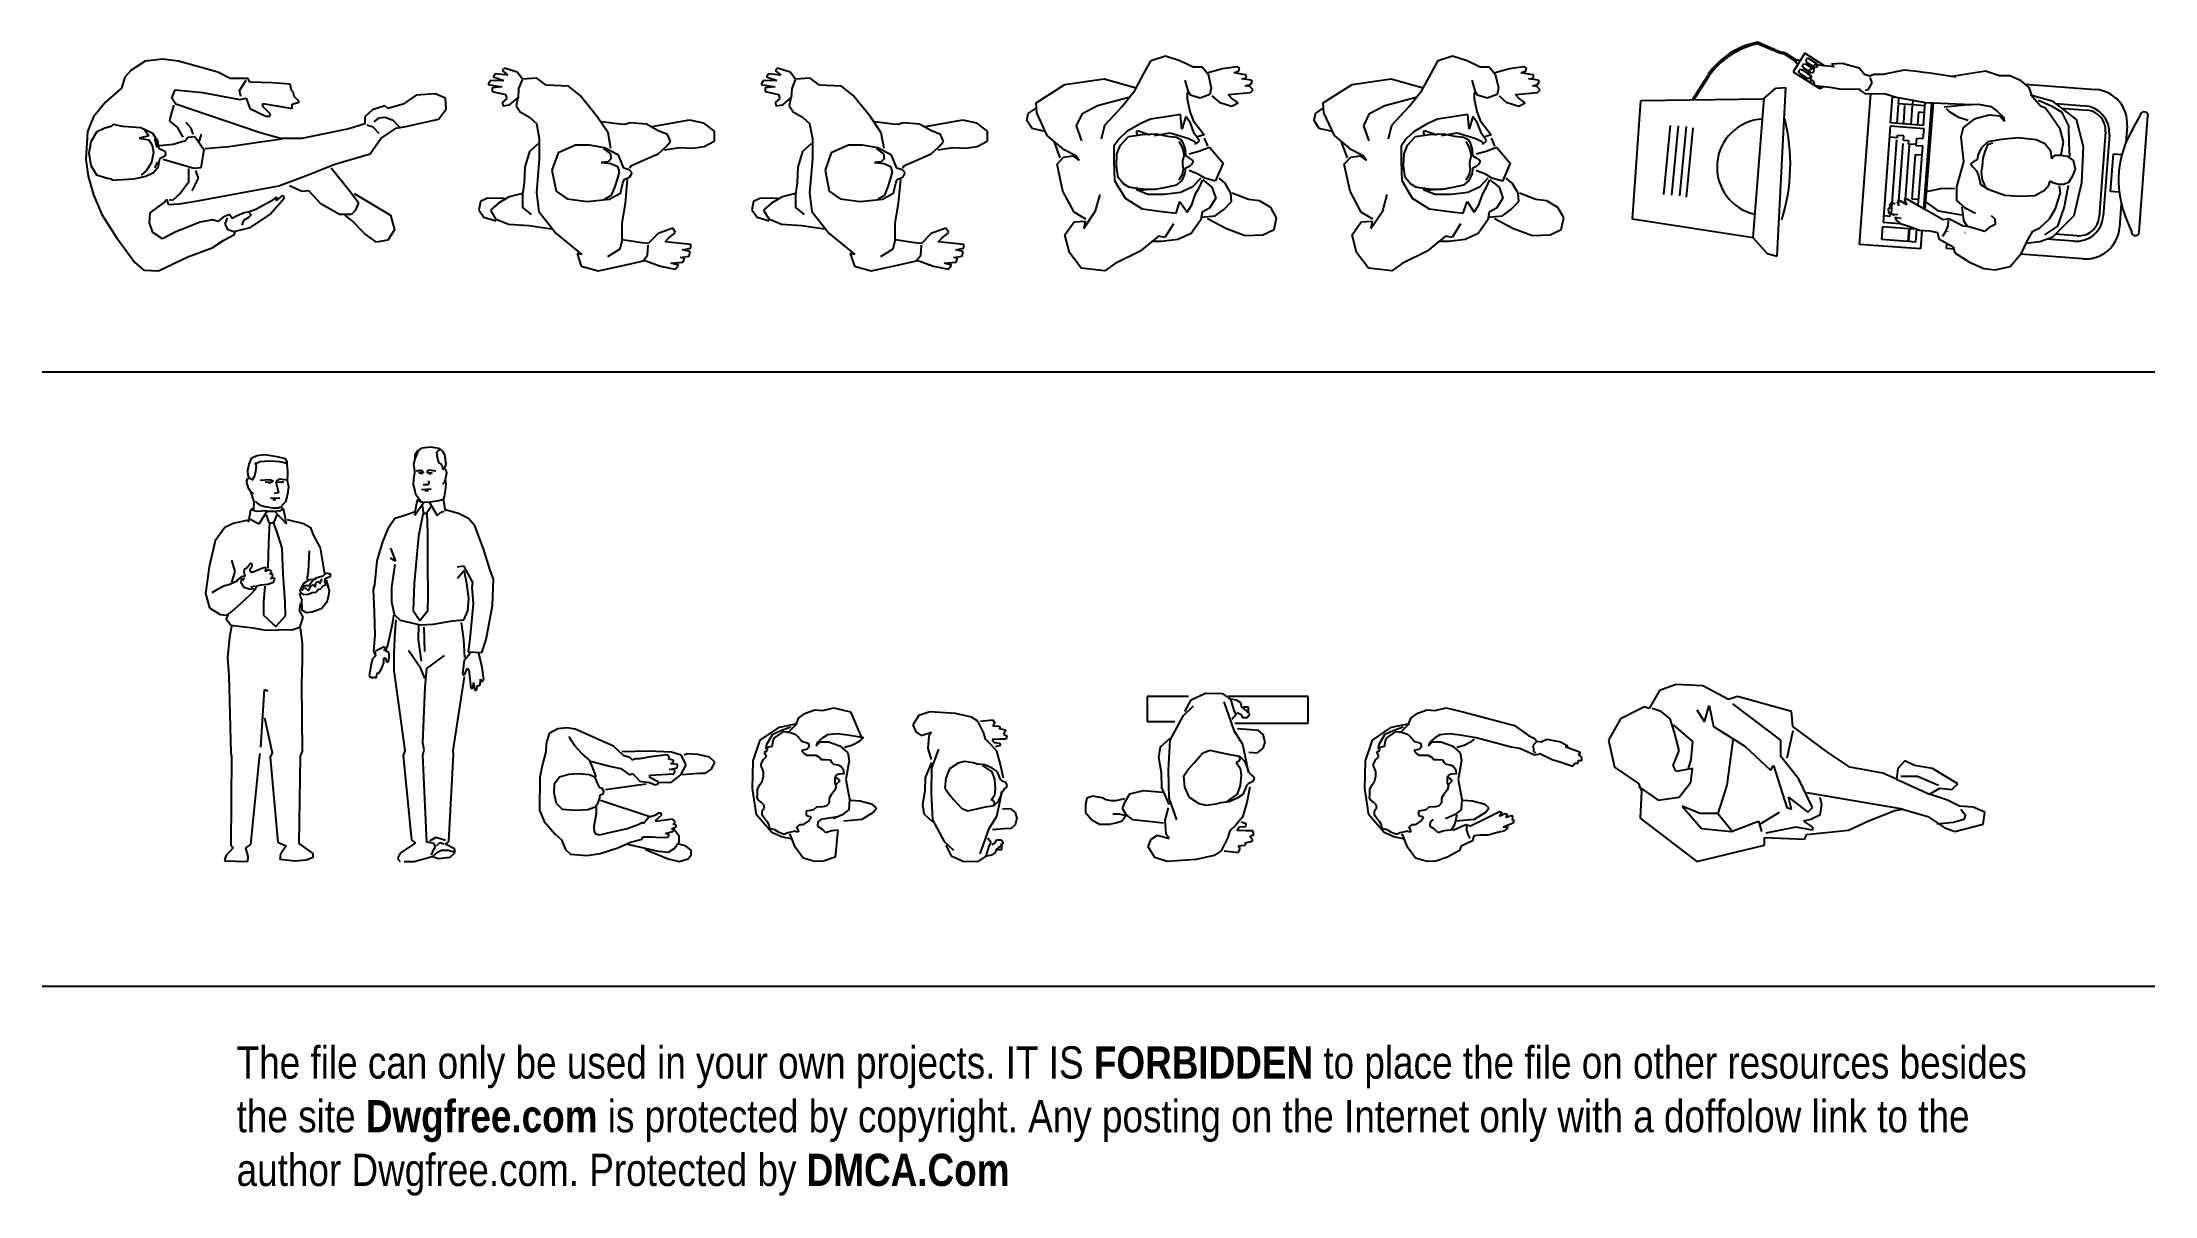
# Model space of a CAD drawing. Header units: millimetres. Extents: x 70390 to 391980, y 864 to 176336.
import ezdxf

# ---------------------------------------------------------------- set-up
doc = ezdxf.new("R2010")
doc.units = ezdxf.units.MM
for name, color, linetype in [('01 - DWGFREE.com', 1, 'Continuous'), ('01 - DWGFREE.com @ 1', 1, 'Continuous'), ('家具外线', 144, 'Continuous')]:
    doc.layers.add(name, color=color, linetype=linetype)
doc.styles.add('Ajith', font='swissc.ttf', dxfattribs={"height": 9})

msp = doc.modelspace()

# ---------------------------------------------------------------- texts
at = {"layer": '01 - DWGFREE.com @ 1', "color": 18, "true_color": 0x000000, "insert": (99983, 23591), "char_height": 4902.627, "width": 681462.93, "attachment_point": 1, "style": 'Ajith'}
msp.add_mtext('The file can only be used in your own projects. IT IS {\\fSwis721 Cn BT|b1|i0|c204|p34;\\C256;FORBIDDEN} to place the file on other resources besides \\Pthe site {\\fSwis721 Cn BT|b1|i0|c204|p34;\\C256;Dwgfree.com} is protected by copyright. Any posting on the Internet only with a doffolow link to the \\Pauthor Dwgfree.com. Protected by {\\fSwis721 Cn BT|b1|i0|c204|p34;\\C256;DMCA.Com}', dxfattribs=at)

# ---------------------------------------------------------------- blocks, each defined once
blk = doc.blocks.new('MK-RC-0058')
at = {"layer": '家具外线'}
for p, q in [((82936.9, 10497.6), (82782.5, 10497.6)), ((82782.5, 10497.6), (82782.5, 10404.3)), ((82923.5, 10442.4), (82946.4, 10486.2)), ((82946.4, 10486.2), (82999.8, 10510.9)), ((82999.8, 10510.9), (83062.7, 10509)), ((83062.7, 10509), (83093.2, 10488.1)), ((83382.9, 10497.6), (83083.6, 10497.6)), ((83116, 10484.3), (83087.5, 10490)), ((83093.2, 10488.1), (83106.5, 10446.2)), ((83133.2, 10472.8), (83116, 10484.3)), ((83382.9, 10398.6), (83382.9, 10497.6)), ((82868.3, 10335.7), (82917.8, 10427.1)), ((82917.8, 10427.1), (82955.9, 10463.3)), ((83068.4, 10478.6), (83106.5, 10371.9)), ((83114.1, 10430.9), (83098.9, 10411.9)), ((83106.5, 10446.2), (83114.1, 10430.9)), ((83118, 10438.6), (83133.2, 10430.9)), ((83135.1, 10459.5), (83133.2, 10472.8)), ((83133.2, 10430.9), (83137, 10419.5)), ((83152.3, 10446.2), (83135.1, 10459.5)), ((83137, 10419.5), (83156.1, 10419.5)), ((83140.8, 10459.5), (83159.9, 10459.5)), ((83165.6, 10432.9), (83152.3, 10446.2)), ((83159.9, 10438.6), (83154.2, 10438.6)), ((83156.1, 10419.5), (83165.6, 10432.9)), ((83159.9, 10459.5), (83159.9, 10438.6)), ((82782.5, 10404.3), (82885.4, 10404.3)), ((82832, 10311), (82868.3, 10343.3)), ((82862.5, 10223.4), (82868.3, 10335.7)), ((83106.5, 10371.9), (83138.9, 10320.5)), ((83110.3, 10398.6), (83382.9, 10398.6)), ((83169.4, 10373.8), (83119.9, 10377.6)), ((83198, 10371.9), (83169.4, 10373.8)), ((83215.2, 10356.7), (83198, 10371.9)), ((83222.8, 10328.1), (83215.2, 10356.7)), ((83215.2, 10305.3), (83222.8, 10328.1)), ((82826.3, 10271), (82832, 10311)), ((82835.9, 10213.8), (82826.3, 10271)), ((82936.1, 10226.5), (82958.2, 10251.2)), ((82958.2, 10251.2), (82989.5, 10286.5)), ((82989.5, 10286.5), (83016.9, 10298.5)), ((83016.9, 10298.5), (83055, 10289.8)), ((83055, 10289.8), (83091, 10281.8)), ((83091, 10281.8), (83127.1, 10275.8)), ((83123.7, 10255.7), (83114.1, 10251.9)), ((83114.1, 10251.9), (83129.4, 10231)), ((83123.7, 10276.7), (83129.4, 10265.3)), ((83129.4, 10265.3), (83123.7, 10255.7)), ((83127.1, 10275.8), (83145.8, 10257.2)), ((83138.9, 10320.5), (83152.3, 10255.7)), ((83145.8, 10257.2), (83155.8, 10233.8)), ((83152.3, 10255.7), (83159.9, 10215.7)), ((83161.8, 10290), (83194.2, 10288.1)), ((83194.2, 10288.1), (83215.2, 10305.3)), ((82837.8, 10158.6), (82835.9, 10213.8)), ((82864.4, 10118.6), (82862.5, 10223.4)), ((82919.4, 10201.8), (82936.1, 10226.5)), ((82923.4, 10160.4), (82919.4, 10201.8)), ((83129.4, 10231), (83133.2, 10206.2)), ((83133.2, 10206.2), (83129.4, 10166.2)), ((83159.8, 10172.4), (83153.8, 10166.4)), ((83155.8, 10233.8), (83160.4, 10217.8)), ((83177.1, 10181.1), (83159.8, 10172.4)), ((83160.4, 10217.8), (83170.5, 10205.8)), ((83170.5, 10205.8), (83179.8, 10199.1)), ((83181.8, 10191.8), (83177.1, 10181.1)), ((83179.8, 10199.1), (83181.8, 10191.8)), ((82557.6, 10118.6), (82551.9, 10095.8)), ((82551.9, 10095.8), (82551.9, 10065.3)), ((82580.4, 10126.2), (82557.6, 10118.6)), ((82614.8, 10120.5), (82580.4, 10126.2)), ((82628.1, 10112.9), (82614.8, 10120.5)), ((82649.1, 10109.1), (82628.1, 10112.9)), ((82666.2, 10109.1), (82649.1, 10109.1)), ((82698.6, 10116.7), (82666.2, 10109.1)), ((82691, 10080.5), (82700.5, 10105.3)), ((82700.5, 10105.3), (82717.7, 10135.8)), ((82717.7, 10135.8), (82769.1, 10147.2)), ((82769.1, 10147.2), (82841.6, 10141.5)), ((82864.4, 10095.8), (82837.8, 10158.6)), ((82893, 10038.6), (82864.4, 10118.6)), ((82940.1, 10121.8), (82923.4, 10160.4)), ((82976.2, 10098.4), (82940.1, 10121.8)), ((83002.9, 10091.1), (82976.2, 10098.4)), ((83038.3, 10097.1), (83002.9, 10091.1)), ((83057, 10101.7), (83038.3, 10097.1)), ((83088.3, 10105.1), (83057, 10101.7)), ((83118, 10133.9), (83079.8, 10107.2)), ((83119, 10119.1), (83088.3, 10105.1)), ((83129.4, 10166.2), (83118, 10133.9)), ((83139.7, 10132.4), (83119, 10119.1)), ((83154.2, 10103.4), (83138.9, 10048.2)), ((83149.1, 10155.8), (83139.7, 10132.4)), ((83153.8, 10166.4), (83149.1, 10155.8)), ((83165.6, 10160.5), (83154.2, 10103.4)), ((82551.9, 10065.3), (82576.6, 10038.6)), ((82576.6, 10038.6), (82605.2, 10021.5)), ((82605.2, 10021.5), (82643.3, 10021.5)), ((82643.3, 10021.5), (82666.2, 10027.2)), ((82679.6, 10059.6), (82654.8, 10059.6)), ((82666.2, 10027.2), (82689.1, 10034.8)), ((82706.2, 10052), (82679.6, 10059.6)), ((82689.1, 10034.8), (82700.5, 10050.1)), ((82702.4, 10059.6), (82691, 10080.5)), ((82729.1, 10038.6), (82702.4, 10059.6)), ((82774.9, 10032.9), (82729.1, 10038.6)), ((82843.5, 10025.3), (82774.9, 10032.9)), ((82849.2, 10036.7), (82862.5, 10082.4)), ((82853, 9985.3), (82849.2, 10036.7)), ((83112.2, 10017.7), (83091.3, 9996.7)), ((83138.9, 10048.2), (83112.2, 10017.7)), ((83118, 9998.6), (83127.5, 10012)), ((83127.5, 10012), (83150.4, 10013.9)), ((83152.3, 10023.4), (83133.2, 10029.1)), ((83150.4, 10013.9), (83152.3, 10023.4)), ((82786.3, 9937.7), (82797.7, 9966.3)), ((82811.1, 9897.7), (82786.3, 9937.7)), ((82797.7, 9966.3), (82820.6, 9981.5)), ((82820.6, 9981.5), (82864.4, 9968.2)), ((82864.4, 9968.2), (82853, 9985.3)), ((83083.6, 9972), (83058.9, 9922.5)), ((83091.3, 9996.7), (83083.6, 9972)), ((83150.4, 9996.7), (83118, 9998.6)), ((83121.8, 9941.5), (83148.4, 9943.4)), ((83129.4, 9930.1), (83121.8, 9941.5)), ((83146.5, 9952.9), (83175.1, 9958.6)), ((83152.3, 9951), (83146.5, 9952.9)), ((83148.4, 9943.4), (83152.3, 9951)), ((83177, 9996.7), (83150.4, 9996.7)), ((83165.6, 9975.8), (83180.9, 9983.4)), ((83175.1, 9964.4), (83165.6, 9975.8)), ((83175.1, 9958.6), (83175.1, 9964.4)), ((83180.9, 9983.4), (83177, 9996.7)), ((82856.8, 9882.5), (82811.1, 9897.7)), ((82965.5, 9890.1), (82856.8, 9882.5)), ((83032.2, 9905.3), (82965.5, 9890.1)), ((83058.9, 9922.5), (83032.2, 9905.3)), ((83070.3, 9922.5), (83121.8, 9916.7)), ((83121.8, 9916.7), (83129.4, 9930.1))]:
    blk.add_line(p, q, dxfattribs=at)
blk = doc.blocks.new('MK-RC-0049')
at = {"layer": '家具外线'}
for p, q in [((70267.6, 11512.9), (70279.4, 11538.9)), ((70279.4, 11538.9), (70299.9, 11547.5)), ((70299.9, 11547.5), (70332.2, 11552.3)), ((70332.2, 11552.3), (70381.1, 11543.6)), ((70381.1, 11543.6), (70415.7, 11535.7)), ((70415.7, 11535.7), (70422.8, 11520.8)), ((70258.2, 11447.6), (70262.1, 11453.9)), ((70258.2, 11437.3), (70258.2, 11447.6)), ((70262.1, 11453.9), (70270, 11454.7)), ((70262.9, 11487.7), (70267.6, 11512.9)), ((70263.7, 11465.7), (70262.9, 11487.7)), ((70270, 11455.4), (70263.7, 11465.7)), ((70270, 11454.7), (70277.1, 11449.9)), ((70281, 11446.8), (70291.3, 11464.1)), ((70291.3, 11464.1), (70296, 11483.8)), ((70292, 11516.1), (70301.5, 11517.6)), ((70297.6, 11507.4), (70292, 11516.1)), ((70296, 11483.8), (70297.6, 11507.4)), ((70301.5, 11517.6), (70312.5, 11523.1)), ((70312.5, 11523.1), (70330.6, 11525.5)), ((70313.3, 11446.8), (70352.7, 11449.9)), ((70330.6, 11525.5), (70359.8, 11526.3)), ((70352.7, 11449.9), (70366.1, 11443.6)), ((70359.8, 11526.3), (70391.3, 11523.9)), ((70394.5, 11450.7), (70379.5, 11442.9)), ((70391.3, 11523.9), (70411.8, 11519.2)), ((70422.8, 11446.8), (70394.5, 11450.7)), ((70411.8, 11519.2), (70420.5, 11516.1)), ((70422.8, 11520.8), (70422.8, 11511.3)), ((70422.8, 11511.3), (70425.2, 11483.8)), ((70425.2, 11470.4), (70423.6, 11446)), ((70423.6, 11446), (70429.1, 11419.2)), ((70425.2, 11483.8), (70425.2, 11470.4)), ((70265.3, 11414.5), (70258.2, 11437.3)), ((70271.6, 11403.5), (70265.3, 11414.5)), ((70282.6, 11391.7), (70271.6, 11403.5)), ((70288.1, 11357.8), (70274.7, 11401.1)), ((70286.5, 11393.3), (70282.6, 11391.7)), ((70292, 11359.4), (70310.9, 11346)), ((70359.8, 11438.1), (70333.8, 11438.9)), ((70356.6, 11435.8), (70347.2, 11434.2)), ((70394.5, 11372.8), (70355.1, 11371.2)), ((70366.1, 11443.6), (70359.8, 11438.1)), ((70364.5, 11366.5), (70377.9, 11367.3)), ((70388.2, 11395.6), (70370.8, 11392.5)), ((70377.9, 11440.5), (70388.2, 11395.6)), ((70379.5, 11442.9), (70381.8, 11438.9)), ((70381.8, 11438.9), (70410.2, 11441.3)), ((70407.1, 11438.9), (70397.6, 11436.6)), ((70417.3, 11358.6), (70400, 11340.5)), ((70426, 11390.1), (70417.3, 11358.6)), ((70429.1, 11419.2), (70426, 11390.1)), ((70263.3, 11282.9), (70202.8, 11268.7)), ((70268.4, 11282.3), (70262.9, 11274.4)), ((70273.9, 11324), (70266, 11286.2)), ((70266, 11286.2), (70268.4, 11282.3)), ((70271.6, 11287), (70309.4, 11267.3)), ((70279.4, 11327.9), (70273.9, 11324)), ((70288.9, 11331.1), (70279.4, 11327.9)), ((70281, 11325.6), (70299.9, 11320.1)), ((70287.3, 11325.6), (70288.1, 11357.8)), ((70299.9, 11320.1), (70340.9, 11322.4)), ((70309.4, 11267.3), (70342.5, 11319.3)), ((70310.9, 11346), (70332.2, 11339)), ((70332.2, 11339), (70363.7, 11333.4)), ((70337.7, 11305.1), (70348, 11276)), ((70342.5, 11319.3), (70372.4, 11320.1)), ((70351.2, 11273.4), (70347.6, 11190.4)), ((70348, 11276), (70359.8, 11271.3)), ((70359.8, 11271.3), (70370, 11276)), ((70363.7, 11333.4), (70390.5, 11333.4)), ((70389.1, 11216.5), (70367.8, 11275.8)), ((70370, 11276), (70383.4, 11304.3)), ((70372.4, 11320.1), (70421.2, 11267.3)), ((70392.1, 11319.3), (70377.1, 11320.8)), ((70390.5, 11333.4), (70396.8, 11338.2)), ((70407.8, 11324.8), (70392.1, 11319.3)), ((70400, 11340.5), (70402.3, 11325.6)), ((70407.1, 11330.3), (70403.9, 11330.3)), ((70411, 11324), (70407.1, 11330.3)), ((70421.2, 11267.3), (70411, 11324)), ((70423.6, 11285.3), (70491.2, 11268.7)), ((70128, 11197.5), (70104.2, 11092)), ((70168.3, 11253.3), (70128, 11197.5)), ((70202.8, 11268.7), (70168.3, 11253.3)), ((70347.6, 11190.4), (70344, 11086)), ((70403.4, 11167.9), (70389.1, 11216.5)), ((70491.2, 11268.7), (70519.7, 11253.3)), ((70519.7, 11253.3), (70529.2, 11226)), ((70529.2, 11226), (70558.9, 11169.1)), ((70211.1, 11071.8), (70196.8, 11119.3)), ((70272.8, 11103.8), (70260.9, 11090.8)), ((70279.9, 11103.8), (70272.8, 11103.8)), ((70279.9, 11094.3), (70279.9, 11103.8)), ((70408.1, 11059.9), (70403.4, 11167.9)), ((70511.4, 11071.8), (70516.2, 11157.2)), ((70558.9, 11169.1), (70576.7, 11062.3)), ((70104.2, 11092), (70088.8, 10982.8)), ((70167.1, 11013.7), (70135.1, 10997.1)), ((70185, 11017.2), (70167.1, 11013.7)), ((70215.8, 11031.5), (70185, 11017.2)), ((70196.8, 11026.7), (70211.1, 11071.8)), ((70220.6, 11038.6), (70215.8, 11031.5)), ((70234.8, 11050.5), (70220.6, 11038.6)), ((70236, 11044.5), (70233.6, 11026.7)), ((70233.6, 11026.7), (70246.7, 11007.8)), ((70250.2, 11052.8), (70234.8, 11050.5)), ((70240.7, 11035), (70249.1, 11048.1)), ((70247.9, 11080.1), (70246.7, 11073)), ((70246.7, 11073), (70250.2, 11052.8)), ((70260.9, 11090.8), (70247.9, 11080.1)), ((70269.2, 11078.9), (70279.9, 11094.3)), ((70277.6, 11067.1), (70269.2, 11078.9)), ((70275.2, 11007.8), (70289.4, 11013.7)), ((70331, 11088.4), (70277.6, 11067.1)), ((70295.4, 11012.5), (70317.9, 11017.2)), ((70297.7, 11004.2), (70295.4, 11012.5)), ((70317.9, 11017.2), (70344, 11020.8)), ((70332.2, 11012.5), (70327.4, 10948.5)), ((70339.3, 11084.9), (70331, 11088.4)), ((70333.3, 11071.8), (70339.3, 11084.9)), ((70351.2, 11078.9), (70333.3, 11071.8)), ((70344, 11020.8), (70367.8, 11029.1)), ((70360.6, 11073), (70351.2, 11078.9)), ((70352.3, 11061.1), (70360.6, 11073)), ((70361.8, 11061.1), (70352.3, 11061.1)), ((70355.9, 11042.2), (70366.6, 11055.2)), ((70372.5, 11044.5), (70355.9, 11042.2)), ((70366.6, 11055.2), (70361.8, 11061.1)), ((70367.8, 11029.1), (70373.7, 11039.8)), ((70373.7, 11039.8), (70372.5, 11044.5)), ((70415.3, 10947.3), (70408.1, 11059.9)), ((70482.9, 11006.6), (70497.2, 11014.9)), ((70484.1, 11007.8), (70492.4, 11024.4)), ((70492.4, 11024.4), (70516.2, 11039.8)), ((70497.2, 11014.9), (70515, 11014.9)), ((70506.7, 11041), (70511.4, 11071.8)), ((70516.2, 11039.8), (70539.9, 11041)), ((70516.2, 11019.6), (70530.4, 11038.6)), ((70519.7, 11011.3), (70531.6, 11018.4)), ((70530.4, 11038.6), (70547, 11048.1)), ((70531.6, 11018.4), (70539.9, 11007.8)), ((70539.9, 11007.8), (70541.1, 11024.4)), ((70541.1, 11024.4), (70549.4, 11031.5)), ((70547, 11048.1), (70572, 11055.2)), ((70549.4, 11031.5), (70561.3, 11022)), ((70570.8, 11012.5), (70558.9, 11000.6)), ((70561.3, 11022), (70562.5, 11037.4)), ((70562.5, 11037.4), (70568.4, 11041)), ((70583.8, 11017.2), (70570.8, 11012.5)), ((70572, 11055.2), (70585, 11067.1)), ((70579.1, 11042.2), (70576.7, 11030.3)), ((70576.7, 11030.3), (70583.8, 11017.2)), ((70600.4, 11050.5), (70579.1, 11042.2)), ((70583.8, 11038.6), (70596.9, 10993.5)), ((70585, 11067.1), (70600.4, 11062.3)), ((70600.4, 11062.3), (70600.4, 11050.5)), ((70088.8, 10982.8), (70105.4, 10923.5)), ((70135.1, 10997.1), (70114.9, 10985.2)), ((70196.8, 10908.1), (70237.2, 10943.7)), ((70237.2, 10943.7), (70272.8, 10976.9)), ((70246.7, 11007.8), (70272.8, 10999.5)), ((70272.8, 10976.9), (70297.7, 11004.2)), ((70272.8, 10999.5), (70290.6, 11003)), ((70327.4, 10948.5), (70326.2, 10893.9)), ((70417.6, 10890.3), (70415.3, 10947.3)), ((70479.4, 10942.5), (70473.4, 10912.9)), ((70479.4, 10969.8), (70475.8, 10982.8)), ((70477, 10992.3), (70482.9, 11006.6)), ((70482.9, 10981.7), (70477, 10992.3)), ((70484.1, 10959.1), (70479.4, 10969.8)), ((70492.4, 10976.9), (70482.9, 10981.7)), ((70485.3, 10912.9), (70484.1, 10959.1)), ((70485.3, 10995.9), (70497.2, 11006.6)), ((70511.4, 10978.1), (70492.4, 10976.9)), ((70497.2, 11006.6), (70511.4, 10993.5)), ((70511.4, 10993.5), (70519.7, 11011.3)), ((70526.8, 10985.2), (70511.4, 10978.1)), ((70542.3, 10986.4), (70526.8, 10985.2)), ((70551.8, 10997.1), (70542.3, 10986.4)), ((70558.9, 11000.6), (70551.8, 10997.1)), ((70585, 10944.9), (70566, 10920)), ((70592.1, 10967.4), (70585, 10944.9)), ((70596.9, 10993.5), (70592.1, 10967.4)), ((70105.4, 10923.5), (70149.3, 10896.3)), ((70149.3, 10896.3), (70176.6, 10892.7)), ((70174.3, 10877.3), (70182.6, 10895.1)), ((70193.3, 10851.2), (70174.3, 10877.3)), ((70176.6, 10892.7), (70196.8, 10908.1)), ((70194.9, 10846.3), (70187.1, 10802.5)), ((70237.2, 10845.3), (70193.3, 10851.2)), ((70284.7, 10839.3), (70237.2, 10845.3)), ((70338.1, 10831), (70284.7, 10839.3)), ((70326.2, 10893.9), (70377.3, 10846.4)), ((70377.3, 10846.4), (70417.6, 10890.3)), ((70474.6, 10842.9), (70448.5, 10833.4)), ((70473.4, 10912.9), (70487.7, 10884.4)), ((70480.5, 10859.5), (70474.6, 10842.9)), ((70486.3, 10776.7), (70478.6, 10841.1)), ((70487.7, 10884.4), (70480.5, 10859.5)), ((70503.1, 10903.4), (70485.3, 10912.9)), ((70526.8, 10905.8), (70503.1, 10903.4)), ((70566, 10920), (70526.8, 10905.8)), ((70187.1, 10802.5), (70179.4, 10720)), ((70389.1, 10832.2), (70338.1, 10831)), ((70448.5, 10833.4), (70389.1, 10832.2)), ((70486.3, 10707.1), (70486.3, 10776.7)), ((70179.4, 10720), (70184.6, 10645.3)), ((70483.7, 10611.8), (70486.3, 10707.1)), ((70184.6, 10645.3), (70192.3, 10328.3)), ((70316.1, 10351.5), (70331.6, 10588.6)), ((70331.6, 10588.6), (70344.5, 10583.4)), ((70486.3, 10336), (70483.7, 10611.8)), ((70331.6, 10472.6), (70362.5, 10328.3)), ((70192.3, 10328.3), (70194.9, 10315.4)), ((70310.9, 10307.7), (70313.5, 10325.7)), ((70362.5, 10328.3), (70354.8, 10310.3)), ((70478.6, 10315.4), (70486.3, 10336)), ((70194.9, 10315.4), (70192.3, 9949.5)), ((70274.8, 9952.1), (70310.9, 10307.7)), ((70354.8, 10310.3), (70385.7, 9962.4)), ((70473.4, 9957.2), (70478.6, 10315.4)), ((70171.7, 9905.7), (70166.5, 9885)), ((70166.5, 9885), (70261.9, 9882.5)), ((70202.6, 9939.2), (70171.7, 9905.7)), ((70192.3, 9949.5), (70202.6, 9939.2)), ((70254.2, 9939.2), (70274.8, 9952.1)), ((70264.5, 9903.1), (70254.2, 9939.2)), ((70261.9, 9882.5), (70264.5, 9903.1)), ((70385.7, 9962.4), (70419.3, 9946.9)), ((70396.1, 9913.4), (70393.5, 9892.8)), ((70393.5, 9892.8), (70455.4, 9885)), ((70419.3, 9946.9), (70396.1, 9913.4)), ((70455.4, 9885), (70501.8, 9890.2)), ((70530.2, 9916), (70473.4, 9957.2)), ((70501.8, 9890.2), (70530.2, 9900.5)), ((70530.2, 9900.5), (70530.2, 9916))]:
    blk.add_line(p, q, dxfattribs=at)
blk = doc.blocks.new('MK-RC-0050')
at = {"layer": '家具外线'}
for p, q in [((71409, 11513.1), (71413.5, 11536.3)), ((71413.5, 11536.3), (71414.2, 11550.9)), ((71414.2, 11550.9), (71423.3, 11565.5)), ((71422, 11557.7), (71414.8, 11538.9)), ((71430.4, 11569.7), (71422, 11557.7)), ((71423.3, 11565.5), (71442.1, 11579.2)), ((71442.1, 11579.2), (71477.2, 11583.5)), ((71477.2, 11583.5), (71512.3, 11578.3)), ((71503.2, 11561.2), (71510.3, 11570.6)), ((71505.1, 11538), (71503.2, 11561.2)), ((71512.9, 11516.6), (71505.1, 11538)), ((71510.3, 11570.6), (71515.5, 11573.2)), ((71512.3, 11578.3), (71526.6, 11565.5)), ((71526.6, 11565.5), (71535, 11551.7)), ((71535, 11551.7), (71539.6, 11512.3)), ((71407, 11428.2), (71408.3, 11449.7)), ((71408.3, 11449.7), (71412.2, 11478)), ((71410.9, 11495.1), (71409, 11513.1)), ((71412.2, 11478), (71410.9, 11495.1)), ((71418.1, 11484.8), (71438.2, 11490)), ((71427.2, 11478.8), (71444.1, 11474.5)), ((71449.9, 11478.8), (71427.2, 11478.8)), ((71444.1, 11474.5), (71433.7, 11474.5)), ((71438.2, 11490), (71449.9, 11478.8)), ((71471.4, 11488.3), (71460.3, 11481.4)), ((71460.3, 11481.4), (71462.9, 11478)), ((71462.9, 11478), (71484.3, 11477.1)), ((71484.3, 11477.1), (71470.1, 11473.7)), ((71470.1, 11473.7), (71479.1, 11472.8)), ((71498.6, 11484), (71471.4, 11488.3)), ((71521.4, 11510.6), (71512.9, 11516.6)), ((71526.6, 11503.7), (71521.4, 11510.6)), ((71527.9, 11491.7), (71526.6, 11503.7)), ((71533.7, 11494.3), (71526.6, 11489.1)), ((71538.3, 11454), (71532.4, 11437.7)), ((71539.6, 11512.3), (71533.7, 11494.3)), ((71533.7, 11494.3), (71539.6, 11490)), ((71537.6, 11448.8), (71539.6, 11431.7)), ((71542.8, 11477.1), (71538.3, 11454)), ((71539.6, 11490), (71542.8, 11477.1)), ((71412.9, 11408.5), (71407, 11428.2)), ((71422, 11364.8), (71410.9, 11309)), ((71416.1, 11386.2), (71412.9, 11408.5)), ((71436.9, 11360.5), (71416.1, 11386.2)), ((71428.5, 11369.9), (71422, 11364.8)), ((71424.6, 11363.9), (71438.9, 11358.8)), ((71438.9, 11358.8), (71455.8, 11357)), ((71439.5, 11409.4), (71479.1, 11411.1)), ((71466.2, 11428.2), (71447.3, 11428.2)), ((71453.2, 11404.2), (71468.8, 11404.2)), ((71455.8, 11357), (71474.6, 11358.8)), ((71470.7, 11434.2), (71466.2, 11428.2)), ((71468.1, 11444.5), (71470.7, 11434.2)), ((71474.6, 11358.8), (71511.6, 11363)), ((71511.6, 11363), (71525.3, 11367.3)), ((71532.4, 11437.7), (71527.2, 11429.1)), ((71533.1, 11380.2), (71527.2, 11363.9)), ((71527.2, 11363.9), (71529.8, 11363)), ((71529.8, 11363), (71537, 11320.2)), ((71537, 11405.1), (71533.1, 11380.2)), ((71539.6, 11431.7), (71537, 11405.1)), ((71330.2, 11289.8), (71302.1, 11247.7)), ((71367, 11301.1), (71330.2, 11289.8)), ((71413.5, 11317.2), (71367, 11301.1)), ((71410.9, 11309), (71412.9, 11303.9)), ((71412.9, 11303.9), (71449.3, 11357)), ((71446.6, 11312.4), (71427, 11217)), ((71442.8, 11344.2), (71446.7, 11316.7)), ((71446.7, 11316.7), (71455.8, 11307.3)), ((71455.8, 11307.3), (71465.5, 11319.3)), ((71466.2, 11225.1), (71463.8, 11314)), ((71465.5, 11319.3), (71479.8, 11339.9)), ((71473.3, 11355.3), (71503.8, 11302.2)), ((71503.8, 11302.2), (71517.5, 11315)), ((71517.5, 11315), (71531.1, 11319.3)), ((71592.4, 11310.8), (71537.3, 11325.3)), ((71632.8, 11289.8), (71592.4, 11310.8)), ((71658.5, 11259.1), (71632.8, 11289.8)), ((71280, 11194.4), (71256.7, 11116.8)), ((71302.1, 11247.7), (71280, 11194.4)), ((71427, 11217), (71409.9, 11023.1)), ((71466.2, 11105.5), (71466.2, 11225.1)), ((71694.1, 11165.3), (71658.5, 11259.1)), ((71256.7, 11116.8), (71246.9, 11018.2)), ((71313.1, 11168.5), (71333.9, 11115.2)), ((71333.9, 11115.2), (71313.1, 11126.5)), ((71330.2, 11100.6), (71316.8, 11008.5)), ((71467.4, 10973), (71466.2, 11105.5)), ((71719.8, 11081.3), (71694.1, 11165.3)), ((71246.9, 11018.2), (71242, 10998.8)), ((71409.9, 11023.1), (71406.2, 10913.1)), ((71586.3, 11090.9), (71612, 11095.8)), ((71615.7, 11076.4), (71587.5, 11044.1)), ((71612, 11095.8), (71648.7, 11027.9)), ((71626.7, 11023.1), (71615.7, 11076.4)), ((71634, 10961.6), (71626.7, 11023.1)), ((71648.7, 11027.9), (71646.3, 11008.5)), ((71735.7, 11040.8), (71719.8, 11081.3)), ((71732, 10932.5), (71735.7, 11040.8)), ((71242, 10998.8), (71245.7, 10905.1)), ((71316.8, 11008.5), (71316.8, 10948.7)), ((71316.8, 10948.7), (71327.8, 10895.4)), ((71466.2, 10913.1), (71467.4, 10973)), ((71630.4, 10911.5), (71634, 10961.6)), ((71652.4, 10940.6), (71637.7, 10795.1)), ((71646.3, 11008.5), (71652.4, 10940.6)), ((71705.1, 10793.5), (71732, 10932.5)), ((71245.7, 10905.1), (71248.2, 10811.3)), ((71302.1, 10769.3), (71322.9, 10863)), ((71322.9, 10863), (71326.6, 10893.7)), ((71327.8, 10895.4), (71352.3, 10872.7)), ((71335, 10873.6), (71331, 10825.9)), ((71352.3, 10872.7), (71434.4, 10853.3)), ((71406.2, 10913.1), (71433.1, 10871.1)), ((71427.4, 10794.1), (71429.4, 10855)), ((71433.1, 10871.1), (71466.2, 10913.1)), ((71434.4, 10853.3), (71488.3, 10856.6)), ((71453.5, 10743.7), (71451.5, 10844.4)), ((71488.3, 10856.6), (71566.7, 10869.5)), ((71566.7, 10869.5), (71613.2, 10874.4)), ((71614.2, 10794.1), (71604.1, 10863)), ((71613.2, 10874.4), (71630.4, 10911.5)), ((71248.2, 10811.3), (71243.3, 10746.7)), ((71250.6, 10746.7), (71286.1, 10764.4)), ((71286.1, 10764.4), (71291, 10758)), ((71291, 10758), (71292.3, 10746.7)), ((71292.3, 10746.7), (71302.1, 10769.3)), ((71331, 10825.9), (71327, 10738.4)), ((71439.5, 10704), (71427.4, 10794.1)), ((71618.2, 10719.9), (71614.2, 10794.1)), ((71637.7, 10795.1), (71631.6, 10743.4)), ((71687.9, 10740.2), (71705.1, 10793.5)), ((71233.9, 10691), (71225.4, 10646.1)), ((71239, 10714.6), (71233.9, 10691)), ((71251, 10725.9), (71239, 10714.6)), ((71243.3, 10746.7), (71250.6, 10725.6)), ((71248.4, 10745), (71251, 10725.9)), ((71264.6, 10654), (71275.7, 10673.1)), ((71275.7, 10673.1), (71285, 10697.8)), ((71292.7, 10748.4), (71284.2, 10749.5)), ((71285, 10697.8), (71285.9, 10718)), ((71285.9, 10718), (71291.8, 10716.9)), ((71291.8, 10716.9), (71295.2, 10707.9)), ((71307.2, 10738.2), (71292.7, 10748.4)), ((71295.2, 10707.9), (71302.1, 10698.9)), ((71302.1, 10698.9), (71306.3, 10706.8)), ((71306.3, 10706.8), (71307.2, 10724.8)), ((71307.2, 10724.8), (71307.2, 10738.2)), ((71327, 10738.4), (71327, 10666.9)), ((71327, 10666.9), (71371.2, 10338.3)), ((71437.4, 10674.8), (71387.2, 10749)), ((71453.5, 10635.1), (71437.4, 10674.8)), ((71455.5, 10598), (71461.5, 10674.8)), ((71461.5, 10674.8), (71533.8, 10727.8)), ((71614.6, 10706.8), (71607.8, 10654)), ((71633.4, 10728.1), (71614.6, 10706.8)), ((71614.6, 10646.1), (71628.3, 10675.3)), ((71628.3, 10675.3), (71634.2, 10669.7)), ((71631.6, 10743.4), (71687.9, 10740.2)), ((71638.5, 10739.4), (71633.4, 10728.1)), ((71634.2, 10669.7), (71641.9, 10594.4)), ((71689.6, 10678.7), (71675.1, 10737.1)), ((71695.6, 10628.1), (71689.6, 10678.7)), ((71225.4, 10646.1), (71230.5, 10638.2)), ((71230.5, 10638.2), (71236.5, 10640.5)), ((71236.5, 10640.5), (71240.7, 10634.9)), ((71240.7, 10634.9), (71245.9, 10640.5)), ((71245.9, 10640.5), (71252.7, 10636)), ((71252.7, 10636), (71256.1, 10642.7)), ((71256.1, 10642.7), (71258.6, 10656.2)), ((71258.6, 10656.2), (71264.6, 10654)), ((71445.5, 10370.1), (71455.5, 10598)), ((71570, 10338.3), (71616.2, 10640.4)), ((71607.8, 10654), (71614.6, 10646.1)), ((71641.9, 10594.4), (71649.6, 10592.1)), ((71649.6, 10592.1), (71652.1, 10597.8)), ((71652.1, 10597.8), (71653, 10616.9)), ((71653, 10616.9), (71658.9, 10584.3)), ((71658.9, 10584.3), (71667.4, 10587.7)), ((71667.4, 10587.7), (71669.1, 10604.5)), ((71669.1, 10604.5), (71678.5, 10603.4)), ((71678.5, 10603.4), (71681.9, 10615.7)), ((71681.9, 10615.7), (71681.9, 10630.4)), ((71681.9, 10630.4), (71687.9, 10620.2)), ((71687.9, 10620.2), (71695.6, 10628.1)), ((71371.2, 10338.3), (71365.1, 10317.1)), ((71451.5, 10340.9), (71445.5, 10370.1)), ((71445.5, 10319.7), (71451.5, 10340.9)), ((71461.5, 9962), (71445.5, 10319.7)), ((71551.9, 9964.6), (71572, 10322.4)), ((71572, 10322.4), (71570, 10338.3)), ((71365.1, 10317.1), (71399.3, 9969.9)), ((71473.6, 9967.3), (71499.7, 9983.2)), ((71499.7, 9983.2), (71537.9, 9969.9)), ((71353.1, 9916.9), (71341, 9895.7)), ((71341, 9895.7), (71353.1, 9882.5)), ((71415.4, 9959.3), (71353.1, 9916.9)), ((71399.3, 9969.9), (71415.4, 9959.3)), ((71409.3, 9882.5), (71483.6, 9903.7)), ((71491.7, 9956.7), (71461.5, 9962)), ((71481.6, 9909), (71487.7, 9927.5)), ((71483.6, 9903.7), (71509.7, 9895.7)), ((71487, 9903), (71502.8, 9920.1)), ((71487.7, 9927.5), (71497.7, 9943.4)), ((71497.7, 9943.4), (71491.7, 9956.7)), ((71502.8, 9948.8), (71515.7, 9960.6)), ((71502.8, 9920.1), (71522.7, 9929.2)), ((71509.7, 9895.7), (71557.9, 9901)), ((71515.7, 9960.6), (71533.6, 9955.4)), ((71522.7, 9929.2), (71549.4, 9929.2)), ((71537.9, 9954), (71551.9, 9964.6)), ((71576, 9935.5), (71537.9, 9954)), ((71549.4, 9929.2), (71574.2, 9922.7)), ((71557.9, 9901), (71578, 9919.6)), ((71578, 9919.6), (71576, 9935.5)), ((71369.2, 9882.5), (71409.3, 9882.5))]:
    blk.add_line(p, q, dxfattribs=at)
blk = doc.blocks.new('MK-RC-0053')
at = {"layer": '家具外线'}
for p, q in [((75318.6, 10359.9), (75307.9, 10323.4)), ((75350.5, 10378.1), (75318.6, 10359.9)), ((75385.5, 10381.2), (75350.5, 10378.1)), ((75416, 10376.6), (75385.5, 10381.2)), ((75402.3, 10332.5), (75393.1, 10349.3)), ((75414.4, 10314.3), (75402.3, 10332.5)), ((75559, 10312.8), (75416, 10376.6)), ((75306.4, 10291.5), (75292.7, 10241.3)), ((75307.9, 10323.4), (75306.4, 10291.5)), ((75440.3, 10285.4), (75414.4, 10314.3)), ((75469.2, 10261.1), (75440.3, 10285.4)), ((75481.4, 10232.2), (75469.2, 10261.1)), ((75473.8, 10256.5), (75543.8, 10238.3)), ((75597.1, 10276.3), (75559, 10312.8)), ((75689.9, 10294.5), (75589.4, 10291.5)), ((75619.9, 10270.2), (75597.1, 10276.3)), ((75629, 10261.1), (75619.9, 10270.2)), ((75639.7, 10265.6), (75629, 10261.1)), ((75656.4, 10265.6), (75639.7, 10265.6)), ((75696, 10273.2), (75656.4, 10265.6)), ((75775.1, 10290), (75689.9, 10294.5)), ((75759.9, 10280.8), (75696, 10273.2)), ((75766, 10271.7), (75759.9, 10280.8)), ((75764.4, 10264.1), (75766, 10271.7)), ((75782.7, 10261.1), (75764.4, 10264.1)), ((75772.1, 10247.4), (75782.7, 10253.5)), ((75790.3, 10245.9), (75772.1, 10247.4)), ((75811.6, 10279.3), (75775.1, 10290)), ((75782.7, 10253.5), (75782.7, 10261.1)), ((75829.9, 10242.8), (75811.6, 10279.3)), ((75832.9, 10283.9), (75822.3, 10279.3)), ((75874, 10282.4), (75832.9, 10283.9)), ((75916.6, 10271.7), (75874, 10282.4)), ((75936.4, 10253.5), (75916.6, 10271.7)), ((75924.2, 10227.6), (75936.4, 10253.5)), ((75283.6, 10195.7), (75282, 10074)), ((75292.7, 10241.3), (75283.6, 10195.7)), ((75336.8, 10171.4), (75335.3, 10139.4)), ((75356.6, 10197.2), (75336.8, 10171.4)), ((75391.6, 10207.8), (75356.6, 10197.2)), ((75429.7, 10209.4), (75391.6, 10207.8)), ((75469.2, 10206.3), (75429.7, 10209.4)), ((75490.5, 10195.7), (75469.2, 10206.3)), ((75493.6, 10198.7), (75481.4, 10232.2)), ((75499.7, 10172.9), (75490.5, 10195.7)), ((75507.3, 10157.7), (75499.7, 10172.9)), ((75528.6, 10151.6), (75680.7, 10172.9)), ((75543.8, 10238.3), (75586.4, 10229.1)), ((75586.4, 10229.1), (75618.4, 10206.3)), ((75618.4, 10206.3), (75629, 10210.9)), ((75629, 10210.9), (75642.7, 10197.2)), ((75642.7, 10197.2), (75656.4, 10182)), ((75656.4, 10182), (75692.9, 10177.4)), ((75692.9, 10177.4), (75714.2, 10168.3)), ((75694.4, 10204.8), (75784.2, 10209.4)), ((75694.4, 10195.7), (75694.4, 10204.8)), ((75724.9, 10180.5), (75694.4, 10195.7)), ((75714.2, 10168.3), (75724.9, 10172.9)), ((75724.9, 10172.9), (75724.9, 10180.5)), ((75726.4, 10177.4), (75775.1, 10179)), ((75767.5, 10226.1), (75796.4, 10232.2)), ((75785.8, 10224.6), (75767.5, 10226.1)), ((75775.1, 10179), (75810.1, 10206.3)), ((75784.2, 10209.4), (75787.3, 10217)), ((75787.3, 10217), (75785.8, 10224.6)), ((75797.9, 10244.3), (75790.3, 10245.9)), ((75796.4, 10232.2), (75797.9, 10244.3)), ((75810.1, 10206.3), (75829.9, 10242.8)), ((75814.7, 10207.8), (75877.1, 10212.4)), ((75877.1, 10212.4), (75901.4, 10212.4)), ((75901.4, 10212.4), (75924.2, 10227.6)), ((75335.3, 10139.4), (75344.4, 10099.9)), ((75344.4, 10099.9), (75367.3, 10078.6)), ((75490.5, 10086.2), (75501.2, 10101.4)), ((75501.2, 10101.4), (75508.8, 10124.2)), ((75516.4, 10154.6), (75507.3, 10157.7)), ((75507.3, 10130.3), (75521, 10136.4)), ((75508.8, 10124.2), (75507.3, 10130.3)), ((75510.3, 10112.1), (75697.5, 10049.7)), ((75522.5, 10145.5), (75516.4, 10154.6)), ((75521, 10136.4), (75522.5, 10145.5)), ((75282, 10074), (75300.3, 10031.5)), ((75300.3, 10031.5), (75341.4, 9984.3)), ((75367.3, 10078.6), (75416, 10074)), ((75416, 10074), (75463.1, 10077.1)), ((75463.1, 10077.1), (75490.5, 10086.2)), ((75486, 10014.7), (75495.1, 10061.9)), ((75487.5, 9991.9), (75486, 10014.7)), ((75495.1, 10061.9), (75495.1, 10087.7)), ((75650.3, 10019.3), (75609.2, 10004.1)), ((75667.1, 10028.4), (75650.3, 10019.3)), ((75670.1, 10023.9), (75667.1, 10028.4)), ((75689.9, 10048.2), (75670.1, 10023.9)), ((75712.7, 10054.3), (75689.9, 10048.2)), ((75726.4, 10063.4), (75712.7, 10054.3)), ((75715.7, 10036), (75738.6, 10057.3)), ((75717.3, 10031.5), (75715.7, 10036)), ((75778.1, 10040.6), (75717.3, 10031.5)), ((75735.5, 10063.4), (75726.4, 10063.4)), ((75738.6, 10057.3), (75735.5, 10063.4)), ((75775.1, 10004.1), (75791.8, 10011.7)), ((75788.8, 10031.5), (75778.1, 10040.6)), ((75781.2, 10020.8), (75788.8, 10031.5)), ((75791.8, 10019.3), (75781.2, 10020.8)), ((75791.8, 10011.7), (75791.8, 10019.3)), ((75341.4, 9984.3), (75364.2, 9963.1)), ((75364.2, 9963.1), (75379.4, 9928.1)), ((75492.1, 9984.3), (75487.5, 9991.9)), ((75505.7, 9981.3), (75492.1, 9984.3)), ((75536.2, 9988.9), (75505.7, 9981.3)), ((75508.8, 9912.9), (75574.2, 9934.2)), ((75609.2, 10004.1), (75536.2, 9988.9)), ((75574.2, 9934.2), (75621.4, 9955.5)), ((75667.1, 9934.2), (75612.3, 9946.3)), ((75621.4, 9955.5), (75665.5, 9966.1)), ((75665.5, 9966.1), (75668.6, 9975.2)), ((75726.4, 9920.5), (75667.1, 9934.2)), ((75668.6, 9975.2), (75702.1, 9975.2)), ((75702.1, 9975.2), (75734, 9972.2)), ((75734, 9972.2), (75762.9, 9973.7)), ((75752.3, 9987.4), (75782.7, 9996.5)), ((75766, 9982.8), (75752.3, 9987.4)), ((75762.9, 9973.7), (75766, 9982.8)), ((75784.2, 10001.1), (75775.1, 10004.1)), ((75782.7, 9996.5), (75784.2, 10001.1)), ((75784.2, 10004.1), (75802.5, 9979.8)), ((75802.5, 9953.9), (75785.8, 9931.1)), ((75802.5, 9979.8), (75802.5, 9953.9)), ((75826.8, 9941.8), (75802.5, 9947.8)), ((75848.1, 9925), (75826.8, 9941.8)), ((75379.4, 9928.1), (75397.7, 9909.8)), ((75397.7, 9909.8), (75458.6, 9905.3)), ((75458.6, 9905.3), (75508.8, 9912.9)), ((75677.7, 9928.1), (75762.9, 9893.1)), ((75762.9, 9915.9), (75726.4, 9920.5)), ((75785.8, 9931.1), (75762.9, 9915.9)), ((75762.9, 9893.1), (75804, 9882.5)), ((75804, 9882.5), (75837.5, 9893.1)), ((75837.5, 9893.1), (75848.1, 9908.3)), ((75848.1, 9908.3), (75848.1, 9925))]:
    blk.add_line(p, q, dxfattribs=at)
blk = doc.blocks.new('MK-RC-0060')
at = {"layer": '家具外线'}
for p, q in [((85205.9, 10392), (85217.4, 10418.4)), ((85217.4, 10418.4), (85242.2, 10436.5)), ((85242.2, 10436.5), (85276.8, 10448.1)), ((85276.8, 10448.1), (85306.6, 10446.4)), ((85306.6, 10446.4), (85347.8, 10456.3)), ((85347.8, 10456.3), (85410.5, 10441.5)), ((85410.5, 10441.5), (85453.4, 10339.2)), ((85047.4, 10258.4), (85073.9, 10335.9)), ((85073.9, 10335.9), (85144.8, 10383.7)), ((85118.4, 10355.7), (85095.3, 10316.1)), ((85149.8, 10370.6), (85118.4, 10355.7)), ((85119.2, 10312.5), (85120.9, 10327.6)), ((85120.9, 10327.6), (85126, 10342.7)), ((85126, 10342.7), (85146.2, 10357.8)), ((85144.8, 10383.7), (85212.5, 10396.9)), ((85146.2, 10357.8), (85161.3, 10367.9)), ((85187.7, 10383.7), (85149.8, 10370.6)), ((85161.3, 10367.9), (85178.1, 10366.3)), ((85172.4, 10364.4), (85181.1, 10367.3)), ((85178.1, 10366.3), (85203.3, 10357.8)), ((85181.1, 10367.3), (85205.9, 10392)), ((85203.3, 10357.8), (85216.8, 10346.1)), ((85216.8, 10346.1), (85228.6, 10331)), ((85228.6, 10331), (85252.1, 10324.2)), ((85281.8, 10314.5), (85296.7, 10329.3)), ((85286.7, 10327.7), (85281.8, 10314.5)), ((85304.9, 10342.5), (85286.7, 10327.7)), ((85296.7, 10329.3), (85328, 10329.3)), ((85324.7, 10355.7), (85304.9, 10342.5)), ((85361, 10359), (85324.7, 10355.7)), ((85328, 10329.3), (85370.9, 10314.5)), ((85400.6, 10354.1), (85361, 10359)), ((85460, 10344.2), (85400.6, 10354.1)), ((85415.5, 10316.1), (85443.5, 10331)), ((85443.5, 10331), (85453.4, 10339.2)), ((85044.1, 10154.5), (85047.4, 10258.4)), ((85077.2, 10246.9), (85085.6, 10263.7)), ((85085.6, 10263.7), (85090.6, 10268.8)), ((85089, 10290.6), (85095.7, 10294)), ((85092.3, 10285.6), (85089, 10290.6)), ((85090.6, 10268.8), (85097.4, 10273.8)), ((85097.4, 10273.8), (85092.3, 10285.6)), ((85095.3, 10316.1), (85094, 10302.4)), ((85095.7, 10294), (85097.4, 10292.3)), ((85097.4, 10292.3), (85100.7, 10302.4)), ((85100.7, 10309.1), (85119.2, 10312.5)), ((85100.7, 10302.4), (85100.7, 10309.1)), ((85238.7, 10299), (85226.9, 10297.3)), ((85226.9, 10297.3), (85237, 10285.6)), ((85237, 10285.6), (85247.1, 10278.9)), ((85247.1, 10300.7), (85238.7, 10299)), ((85255.5, 10310.8), (85247.1, 10300.7)), ((85247.1, 10278.9), (85262.2, 10278.9)), ((85252.1, 10324.2), (85255.5, 10310.8)), ((85262.2, 10278.9), (85280.7, 10278.9)), ((85280.7, 10278.9), (85295.9, 10270.5)), ((85295.9, 10270.5), (85300.9, 10263.7)), ((85300.9, 10263.7), (85314.4, 10263.7)), ((85314.4, 10263.7), (85334.6, 10262)), ((85334.6, 10262), (85341.3, 10252)), ((85341.3, 10252), (85346.3, 10245.2)), ((85370.9, 10314.5), (85400.6, 10288.1)), ((85387.4, 10309.5), (85415.5, 10316.1)), ((85405.6, 10260.1), (85392.4, 10189.2)), ((85400.6, 10288.1), (85405.6, 10260.1)), ((85070.5, 10167.9), (85080.6, 10181.4)), ((85077.2, 10238.5), (85077.2, 10246.9)), ((85082.2, 10228.4), (85077.2, 10238.5)), ((85080.6, 10181.4), (85085.6, 10201.5)), ((85085.6, 10216.7), (85082.2, 10228.4)), ((85085.6, 10201.5), (85085.6, 10216.7)), ((85346.3, 10245.2), (85363.2, 10243.6)), ((85358.1, 10206.6), (85351.4, 10194.8)), ((85351.4, 10194.8), (85351.4, 10176.3)), ((85351.4, 10176.3), (85356.4, 10164.6)), ((85352.6, 10199.4), (85352.8, 10197.4)), ((85352.8, 10197.4), (85362.7, 10192.5)), ((85362.7, 10176), (85352.8, 10166.1)), ((85373.2, 10209.9), (85358.1, 10206.6)), ((85362.7, 10192.5), (85370.9, 10184.2)), ((85370.9, 10184.2), (85362.7, 10176)), ((85363.2, 10243.6), (85373.2, 10240.2)), ((85373.2, 10240.2), (85383.3, 10226.8)), ((85385, 10208.3), (85373.2, 10209.9)), ((85383.3, 10226.8), (85385, 10208.3)), ((85392.4, 10189.2), (85407.2, 10115)), ((85059, 10057.3), (85044.1, 10154.5)), ((85062.1, 10120.9), (85063.7, 10129.3)), ((85065.4, 10112.5), (85062.1, 10120.9)), ((85063.7, 10151.1), (85070.5, 10167.9)), ((85063.7, 10129.3), (85063.7, 10151.1)), ((85077.2, 10104.1), (85065.4, 10112.5)), ((85087.3, 10094), (85077.2, 10104.1)), ((85089, 10080.5), (85087.3, 10094)), ((85329.5, 10099), (85319.4, 10088.9)), ((85331.2, 10105.7), (85329.5, 10099)), ((85337.9, 10131), (85331.2, 10119.2)), ((85331.2, 10119.2), (85331.2, 10105.7)), ((85351.4, 10149.4), (85337.9, 10131)), ((85356.4, 10164.6), (85351.4, 10149.4)), ((85352.8, 10166.1), (85352.4, 10165.4)), ((85407.2, 10115), (85403.9, 10075.4)), ((85446.8, 10108.4), (85412.2, 10110)), ((85493, 10095.2), (85446.8, 10108.4)), ((85507.9, 10083.6), (85493, 10095.2)), ((85116.8, 9991.3), (85059, 10057.3)), ((85080.6, 10068.8), (85083.9, 10077.2)), ((85080.6, 10055.3), (85080.6, 10068.8)), ((85089, 10043.6), (85080.6, 10055.3)), ((85083.9, 10077.2), (85089, 10080.5)), ((85099.1, 10031.8), (85089, 10043.6)), ((85105.8, 10021.7), (85099.1, 10031.8)), ((85107.5, 10011.6), (85105.8, 10021.7)), ((85107.5, 10001.5), (85107.5, 10011.6)), ((85220.2, 10020), (85208.4, 10011.6)), ((85208.4, 10011.6), (85215.1, 9998.2)), ((85231.9, 10020), (85220.2, 10020)), ((85255.5, 10035.2), (85231.9, 10020)), ((85253.8, 10072.1), (85245.4, 10070.5)), ((85245.4, 10070.5), (85245.4, 10055.3)), ((85245.4, 10055.3), (85255.5, 10050.3)), ((85272.3, 10075.5), (85253.8, 10072.1)), ((85255.5, 10050.3), (85257.2, 10053.6)), ((85263.9, 10046.9), (85255.5, 10035.2)), ((85257.2, 10053.6), (85263.9, 10046.9)), ((85284.1, 10085.6), (85272.3, 10075.5)), ((85295.9, 10087.3), (85284.1, 10085.6)), ((85288.4, 10030.9), (85286.7, 10014.4)), ((85286.7, 10014.4), (85303.3, 10004.5)), ((85300, 10039.1), (85288.4, 10030.9)), ((85300.9, 10085.6), (85295.9, 10087.3)), ((85362.7, 10049.8), (85300, 10039.1)), ((85319.4, 10088.9), (85300.9, 10085.6)), ((85379.2, 10057.3), (85346.2, 10042.4)), ((85403.9, 10075.4), (85379.2, 10057.3)), ((85385.8, 10034.2), (85453.4, 10040.8)), ((85453.4, 10040.8), (85496.3, 10067.2)), ((85496.3, 10067.2), (85507.9, 10083.6)), ((85109.2, 10003.2), (85107.5, 10001.5)), ((85112.5, 10004.9), (85109.2, 10003.2)), ((85127.7, 10001.5), (85112.5, 10004.9)), ((85153.1, 9974.8), (85116.8, 9991.3)), ((85144.5, 9991.5), (85127.7, 10001.5)), ((85163, 9983.1), (85144.5, 9991.5)), ((85194.3, 9966.6), (85153.1, 9974.8)), ((85176.4, 9989.8), (85163, 9983.1)), ((85198.3, 9994.8), (85176.4, 9989.8)), ((85189.4, 9974.8), (85184.2, 9985.9)), ((85204.2, 9936.9), (85189.4, 9974.8)), ((85201.7, 9996.5), (85198.3, 9994.8)), ((85208.4, 9993.1), (85201.7, 9996.5)), ((85233.9, 9895.7), (85204.2, 9936.9)), ((85216.8, 9993.1), (85208.4, 9993.1)), ((85215.1, 9998.2), (85216.8, 9993.1)), ((85303.3, 10004.5), (85316.5, 9991.3)), ((85316.5, 9991.3), (85341.2, 9997.9)), ((85341.2, 9997.9), (85362.7, 10001.2)), ((85362.7, 10001.2), (85352.8, 9899)), ((85276.8, 9882.5), (85233.9, 9895.7)), ((85309.9, 9884.1), (85276.8, 9882.5)), ((85352.8, 9899), (85309.9, 9884.1))]:
    blk.add_line(p, q, dxfattribs=at)
blk = doc.blocks.new('MK-RC-0061')
at = {"layer": '家具外线'}
for p, q in [((85869.3, 10427.6), (85847.3, 10392)), ((85909.9, 10441.1), (85869.3, 10427.6)), ((86006.5, 10434.3), (85909.9, 10441.1)), ((86065.8, 10420.8), (86006.5, 10434.3)), ((86089.5, 10405.6), (86065.8, 10420.8)), ((86111.6, 10361.5), (86089.5, 10405.6)), ((86099.7, 10405.6), (86145.5, 10410.6)), ((86145.5, 10410.6), (86152.2, 10398.8)), ((85847.3, 10392), (85857.4, 10366.6)), ((85857.4, 10366.6), (85877.8, 10353.1)), ((85877.8, 10353.1), (85916.7, 10364.9)), ((85906.6, 10349.7), (85903.2, 10304)), ((85916.7, 10364.9), (85906.6, 10349.7)), ((86118.3, 10339.5), (86111.6, 10361.5)), ((86137, 10320.9), (86118.3, 10339.5)), ((86170.9, 10339.5), (86142.1, 10337.8)), ((86142.1, 10337.8), (86150.5, 10326)), ((86152.2, 10398.8), (86145.5, 10388.6)), ((86145.5, 10388.6), (86169.2, 10386.9)), ((86150.5, 10326), (86170.9, 10324.3)), ((86172.6, 10380.2), (86167.5, 10378.5)), ((86167.5, 10378.5), (86192.9, 10373.4)), ((86169.2, 10386.9), (86172.6, 10380.2)), ((86194.6, 10339.5), (86170.9, 10339.5)), ((86192.9, 10368.3), (86184.4, 10358.2)), ((86184.4, 10358.2), (86198, 10351.4)), ((86192.9, 10373.4), (86192.9, 10368.3)), ((86198, 10351.4), (86194.6, 10339.5)), ((85916.7, 10251.5), (85893, 10195.6)), ((85903.2, 10304), (85915, 10263.4)), ((85942.1, 10302.3), (85916.7, 10231.2)), ((86016, 10249.2), (85984, 10228.4)), ((86039.8, 10255.7), (86016, 10249.2)), ((86071.2, 10250.3), (86039.8, 10255.7)), ((86087.9, 10246.2), (86071.2, 10250.3)), ((86160.7, 10293.8), (86137, 10320.9)), ((86172.6, 10315.8), (86155.6, 10310.8)), ((86174.3, 10244.7), (86160.7, 10293.8)), ((86170.9, 10324.3), (86172.6, 10315.8)), ((85893, 10195.6), (85891.3, 10146.6)), ((85916.7, 10231.2), (85915, 10138.1)), ((85969.2, 10194), (85965.6, 10157.3)), ((85984, 10228.4), (85969.2, 10194)), ((86115.7, 10243.2), (86087.9, 10246.2)), ((86142.1, 10217.6), (86108.2, 10241.3)), ((86143, 10230.8), (86115.7, 10243.2)), ((86152.2, 10188.9), (86142.1, 10217.6)), ((86161.4, 10218.9), (86143, 10230.8)), ((86155.6, 10153.3), (86152.2, 10188.9)), ((86169.7, 10198.2), (86161.4, 10218.9)), ((86173.9, 10188.7), (86169.7, 10198.2)), ((86179.2, 10183.3), (86173.9, 10188.7)), ((86184.4, 10194), (86174.3, 10244.7)), ((86194.7, 10175.6), (86179.2, 10183.3)), ((86198.8, 10166.2), (86194.7, 10175.6)), ((85891.3, 10146.6), (85882.8, 10095.8)), ((85882.8, 10095.8), (85887.9, 10060.2)), ((85915, 10138.1), (85920.1, 10038.2)), ((85965.6, 10157.3), (85980.4, 10135.3)), ((85980.4, 10135.3), (86000, 10113.4)), ((86000, 10113.4), (86027.9, 10082)), ((86118.1, 10086.1), (86150.2, 10091.4)), ((86138.7, 10112.7), (86152.2, 10131.3)), ((86147.1, 10109.3), (86138.7, 10112.7)), ((86152.2, 10100.8), (86147.1, 10109.3)), ((86147.1, 10090.7), (86152.2, 10100.8)), ((86150.2, 10091.4), (86166.8, 10108)), ((86152.2, 10131.3), (86155.6, 10153.3)), ((86160.7, 10051.8), (86172.6, 10109.3)), ((86166.8, 10108), (86175.7, 10128.8)), ((86172.6, 10109.3), (86179.3, 10144.9)), ((86175.7, 10128.8), (86179.8, 10143)), ((86179.8, 10143), (86188.7, 10153.7)), ((86188.7, 10153.7), (86197, 10159.6)), ((86197, 10159.6), (86198.8, 10166.2)), ((85887.9, 10060.2), (85920.1, 10031.4)), ((85920.1, 10038.2), (85964.2, 9957)), ((86027.9, 10082), (86052.2, 10071.3)), ((86052.2, 10071.3), (86086.1, 10079)), ((86086.1, 10079), (86118.1, 10086.1)), ((86131.9, 10006), (86160.7, 10051.8)), ((86181, 10078.8), (86209.8, 10080.5)), ((86209.8, 10080.5), (86228.5, 10065.3)), ((86228.5, 10019.6), (86213.2, 10006)), ((86228.5, 10065.3), (86235.2, 10045)), ((86235.2, 10045), (86228.5, 10019.6)), ((85964.2, 9957), (85998, 9924.8)), ((85969.2, 9943.4), (85989.6, 9904.5)), ((86098, 9911.2), (86131.9, 10006)), ((86120, 9902.8), (86131.9, 9940)), ((86138.7, 9953.6), (86125.1, 9970.5)), ((86131.9, 9940), (86138.7, 9953.6)), ((86142.1, 9946.8), (86155.6, 9953.6)), ((86187.8, 10004.4), (86143.8, 10001)), ((86155.6, 9953.6), (86159, 9963.7)), ((86172.6, 9940), (86157.3, 9928.2)), ((86159, 9963.7), (86175.9, 9963.7)), ((86184.4, 9951.9), (86172.6, 9940)), ((86179.3, 9946.8), (86174.3, 9946.8)), ((86175.9, 9963.7), (86184.4, 9951.9)), ((86179.3, 9928.2), (86179.3, 9946.8)), ((86213.2, 10006), (86187.8, 10004.4)), ((85989.6, 9904.5), (86037, 9882.5)), ((86037, 9882.5), (86092.9, 9884.2)), ((86092.9, 9884.2), (86120, 9902.8)), ((86140.4, 9906.2), (86115, 9901.1)), ((86155.6, 9916.3), (86140.4, 9906.2)), ((86157.3, 9928.2), (86155.6, 9916.3)), ((86162.4, 9928.2), (86179.3, 9928.2))]:
    blk.add_line(p, q, dxfattribs=at)
blk = doc.blocks.new('MK-RC-0056')
at = {"layer": '家具外线'}
for p, q in [((80259.2, 10618.3), (80286, 10667.1)), ((80286, 10667.1), (80339.6, 10684.1)), ((80339.6, 10684.1), (80393.3, 10667.1)), ((80393.3, 10667.1), (80442.1, 10642.7)), ((80442.1, 10642.7), (80476.2, 10642.7)), ((80476.2, 10642.7), (80498.1, 10615.9)), ((80605.5, 10642.7), (80551.8, 10635.4)), ((80615.2, 10637.8), (80605.5, 10642.7)), ((79856.8, 10508.7), (79964.1, 10576.9)), ((79964.1, 10576.9), (80110.4, 10598.9)), ((80110.4, 10598.9), (80229.9, 10564.7)), ((80225, 10555), (80259.2, 10618.3)), ((80425, 10550.1), (80412.8, 10594)), ((80551.8, 10635.4), (80498.1, 10620.8)), ((80498.1, 10615.9), (80510.3, 10564.7)), ((80510.3, 10564.7), (80505.5, 10540.4)), ((80595.7, 10620.8), (80612.8, 10628.1)), ((80637.2, 10613.5), (80595.7, 10620.8)), ((80612.8, 10628.1), (80615.2, 10637.8)), ((80622.5, 10598.9), (80639.6, 10601.3)), ((80659.1, 10594), (80622.5, 10598.9)), ((80642, 10611), (80637.2, 10613.5)), ((80637.2, 10572), (80656.7, 10576.9)), ((80654.2, 10569.6), (80637.2, 10572)), ((80639.6, 10601.3), (80642, 10611)), ((80666.4, 10557.4), (80654.2, 10569.6)), ((80656.7, 10576.9), (80664, 10589.1)), ((80664, 10589.1), (80659.1, 10594)), ((79827.5, 10469.7), (79856.8, 10489.2)), ((79859.2, 10472.1), (79856.8, 10508.7)), ((80029.9, 10469.7), (80086, 10498.9)), ((80086, 10498.9), (80203.1, 10530.6)), ((80112.8, 10425.8), (80176.2, 10494.1)), ((80176.2, 10494.1), (80225, 10555)), ((80420.1, 10547.7), (80420.1, 10523.3)), ((80420.1, 10523.3), (80429.9, 10477)), ((80432.3, 10537.9), (80425, 10550.1)), ((80468.9, 10525.8), (80432.3, 10537.9)), ((80505.5, 10540.4), (80468.9, 10525.8)), ((80512.8, 10535.5), (80539.6, 10511.1)), ((80539.6, 10511.1), (80585.9, 10496.5)), ((80573.8, 10540.4), (80656.7, 10547.7)), ((80585.9, 10525.8), (80573.8, 10540.4)), ((80610.3, 10508.7), (80585.9, 10525.8)), ((80585.9, 10496.5), (80610.3, 10508.7)), ((80656.7, 10547.7), (80666.4, 10557.4)), ((79822.6, 10442.9), (79827.5, 10469.7)), ((79842.1, 10413.7), (79822.6, 10442.9)), ((79890.9, 10401.5), (79842.1, 10413.7)), ((79898.2, 10386.9), (79859.2, 10472.1)), ((80008, 10423.4), (80029.9, 10469.7)), ((80027.5, 10367.4), (80008, 10423.4)), ((80100.6, 10374.7), (80112.8, 10425.8)), ((80244.5, 10430.7), (80195.7, 10401.5)), ((80230.9, 10398.3), (80234.8, 10405.2)), ((80234.8, 10405.2), (80281.1, 10389.8)), ((80283.5, 10447.8), (80244.5, 10430.7)), ((80349.4, 10457.5), (80283.5, 10447.8)), ((80395.7, 10464.8), (80349.4, 10457.5)), ((80400.6, 10411.2), (80395.7, 10464.8)), ((80415.2, 10457.5), (80400.6, 10411.2)), ((80432.3, 10433.2), (80415.2, 10457.5)), ((80429.9, 10477), (80442.1, 10442.9)), ((80446.9, 10394.2), (80432.3, 10433.2)), ((80442.1, 10442.9), (80483.5, 10389.3)), ((79961.6, 10333.3), (79898.2, 10386.9)), ((79947, 10304), (79925, 10362.5)), ((80005.5, 10311.3), (79961.6, 10333.3)), ((80166.5, 10374.7), (80147, 10347.9)), ((80147, 10347.9), (80147, 10291.8)), ((80158.4, 10318.9), (80171.5, 10351.3)), ((80195.7, 10401.5), (80166.5, 10374.7)), ((80171.5, 10351.3), (80200.8, 10383.6)), ((80200.8, 10383.6), (80253.3, 10390.6)), ((80237.1, 10386.7), (80230.9, 10398.3)), ((80253.3, 10390.6), (80305, 10392.9)), ((80298.2, 10386.9), (80356.7, 10396.6)), ((80305, 10392.9), (80346.7, 10384.4)), ((80346.7, 10384.4), (80380.6, 10380.6)), ((80356.7, 10396.6), (80422.5, 10377.1)), ((80380.6, 10380.6), (80396.9, 10372.1)), ((80402.3, 10342.8), (80389.9, 10364.4)), ((80396.9, 10372.1), (80404.6, 10359.7)), ((80410, 10314.3), (80402.3, 10342.8)), ((80404.6, 10359.7), (80412.3, 10335.1)), ((80412.3, 10335.1), (80413.8, 10311.9)), ((80422.5, 10377.1), (80449.4, 10364.9)), ((80427.4, 10318.6), (80464, 10328.4)), ((80466.4, 10367.4), (80446.9, 10394.2)), ((80449.4, 10364.9), (80451.8, 10355.2)), ((80451.8, 10355.2), (80466.4, 10367.4)), ((80483.5, 10389.3), (80459.1, 10382)), ((80464, 10328.4), (80503, 10343)), ((80483.5, 10377.1), (80493.3, 10355.2)), ((80493.3, 10355.2), (80495.7, 10347.9)), ((80503, 10343), (80554.2, 10284.5)), ((79934.8, 10279.6), (79959.2, 10306.5)), ((79956.7, 10179.7), (79934.8, 10279.6)), ((79959.2, 10306.5), (79993.3, 10311.3)), ((79993.3, 10311.3), (80017.7, 10294.3)), ((80017.7, 10294.3), (80005.5, 10311.3)), ((80147, 10291.8), (80149.4, 10218.7)), ((80156.1, 10273.4), (80158.4, 10318.9)), ((80162.3, 10231), (80156.1, 10273.4)), ((80402.3, 10242.5), (80406.1, 10262.6)), ((80403.8, 10277.2), (80404.6, 10293.4)), ((80406.1, 10262.6), (80403.8, 10277.2)), ((80404.6, 10293.4), (80410, 10314.3)), ((80413.1, 10257.2), (80410.7, 10242.5)), ((80425.4, 10270.3), (80413.1, 10264.1)), ((80413.1, 10264.1), (80413.1, 10257.2)), ((80413.8, 10311.9), (80426.9, 10303.5)), ((80437.7, 10279.6), (80425.4, 10270.3)), ((80426.9, 10303.5), (80439.3, 10295.7)), ((80429.9, 10255.3), (80427.4, 10255.3)), ((80461.6, 10243.1), (80429.9, 10255.3)), ((80442.4, 10288), (80437.7, 10279.6)), ((80439.3, 10295.7), (80442.4, 10288)), ((80554.2, 10284.5), (80525, 10216.3)), ((79998.2, 10101.8), (79956.7, 10179.7)), ((80149.4, 10218.7), (80188.4, 10152.9)), ((80182.3, 10206.3), (80162.3, 10231)), ((80202.4, 10194.7), (80182.3, 10206.3)), ((80237.1, 10188.6), (80202.4, 10194.7)), ((80236.3, 10193.2), (80230.2, 10187)), ((80230.2, 10187), (80234.8, 10181.6)), ((80234.8, 10181.6), (80270.3, 10186.3)), ((80271.8, 10185.5), (80237.1, 10188.6)), ((80273.8, 10167.6), (80242.1, 10179.7)), ((80300.4, 10186.3), (80271.8, 10185.5)), ((80340.5, 10193.2), (80300.4, 10186.3)), ((80395.7, 10174.9), (80334.8, 10167.6)), ((80379.9, 10202.5), (80340.5, 10193.2)), ((80399.9, 10219.4), (80379.9, 10202.5)), ((80389.9, 10220.2), (80402.3, 10242.5)), ((80439.6, 10194.4), (80395.7, 10174.9)), ((80410.7, 10242.5), (80399.9, 10219.4)), ((80437.2, 10128.6), (80451.8, 10170)), ((80471.3, 10228.5), (80439.6, 10194.4)), ((80451.8, 10170), (80466.4, 10194.4)), ((80486, 10228.5), (80461.6, 10243.1)), ((80466.4, 10194.4), (80478.6, 10221.2)), ((80478.6, 10221.2), (80512.8, 10194.4)), ((80525, 10216.3), (80486, 10228.5)), ((80512.8, 10194.4), (80527.4, 10152.9)), ((80561.6, 10209), (80539.6, 10228.5)), ((80583.5, 10172.4), (80561.6, 10209)), ((80585.9, 10140.8), (80583.5, 10172.4)), ((80649.4, 10148.1), (80588.4, 10172.4)), ((80042.1, 10075), (79998.2, 10101.8)), ((80034.8, 10040.9), (80078.7, 10106.6)), ((80078.7, 10106.6), (80095.8, 10167.6)), ((80188.4, 10152.9), (80251.8, 10114)), ((80251.8, 10114), (80327.4, 10104.2)), ((80334.8, 10167.6), (80273.8, 10167.6)), ((80327.4, 10104.2), (80378.7, 10096.9)), ((80378.7, 10096.9), (80393.3, 10140.8)), ((80393.3, 10140.8), (80420.1, 10101.8)), ((80420.1, 10101.8), (80437.2, 10128.6)), ((80476.2, 10101.8), (80471.3, 10072.5)), ((80503, 10116.4), (80476.2, 10101.8)), ((80527.4, 10152.9), (80503, 10116.4)), ((80525, 10087.2), (80556.7, 10111.5)), ((80556.7, 10111.5), (80585.9, 10140.8)), ((80690.8, 10143.2), (80649.4, 10148.1)), ((80732.3, 10118.8), (80690.8, 10143.2)), ((80754.2, 10079.8), (80732.3, 10118.8)), ((79964.1, 10016.5), (79998.2, 10065.2)), ((79981.1, 9950.7), (79964.1, 10016.5)), ((79998.2, 10065.2), (80039.7, 10067.7)), ((80039.7, 10067.7), (80034.8, 10040.9)), ((80312.8, 10011.6), (80244.5, 9955.6)), ((80337.2, 10006.7), (80312.8, 10011.6)), ((80368.9, 10057.9), (80337.2, 10006.7)), ((80434.7, 10021.4), (80386, 9999.4)), ((80471.3, 10072.5), (80434.7, 10021.4)), ((80473.8, 10082.3), (80525, 10087.2)), ((80495.7, 10077.4), (80566.4, 10040.9)), ((80566.4, 10040.9), (80637.2, 10014.1)), ((80637.2, 10014.1), (80703, 10016.5)), ((80703, 10016.5), (80744.5, 10036)), ((80744.5, 10036), (80754.2, 10079.8)), ((80025, 9892.2), (79981.1, 9950.7)), ((80244.5, 9955.6), (80151.8, 9909.3)), ((80325, 9992.1), (80288.4, 9992.1)), ((80386, 9999.4), (80325, 9992.1)), ((80112.8, 9882.5), (80025, 9892.2)), ((80151.8, 9909.3), (80112.8, 9882.5))]:
    blk.add_line(p, q, dxfattribs=at)
blk = doc.blocks.new('MK-RC-0051')
at = {"layer": '家具外线'}
for p, q in [((72704.6, 10618.3), (72731.4, 10667.1)), ((72731.4, 10667.1), (72785.1, 10684.1)), ((72785.1, 10684.1), (72838.7, 10667.1)), ((72838.7, 10667.1), (72887.5, 10642.7)), ((72887.5, 10642.7), (72921.6, 10642.7)), ((72921.6, 10642.7), (72943.6, 10615.9)), ((73050.9, 10642.7), (72997.2, 10635.4)), ((73060.6, 10637.8), (73050.9, 10642.7)), ((72302.2, 10508.7), (72409.5, 10576.9)), ((72409.5, 10576.9), (72555.8, 10598.9)), ((72555.8, 10598.9), (72675.3, 10564.7)), ((72670.4, 10555), (72704.6, 10618.3)), ((72870.4, 10550.1), (72858.2, 10594)), ((72997.2, 10635.4), (72943.6, 10620.8)), ((72943.6, 10615.9), (72955.8, 10564.7)), ((72955.8, 10564.7), (72950.9, 10540.4)), ((73041.1, 10620.8), (73058.2, 10628.1)), ((73082.6, 10613.5), (73041.1, 10620.8)), ((73058.2, 10628.1), (73060.6, 10637.8)), ((73068, 10598.9), (73085, 10601.3)), ((73104.5, 10594), (73068, 10598.9)), ((73087.5, 10611), (73082.6, 10613.5)), ((73082.6, 10572), (73102.1, 10576.9)), ((73099.7, 10569.6), (73082.6, 10572)), ((73085, 10601.3), (73087.5, 10611)), ((73111.9, 10557.4), (73099.7, 10569.6)), ((73102.1, 10576.9), (73109.4, 10589.1)), ((73109.4, 10589.1), (73104.5, 10594)), ((72272.9, 10469.7), (72302.2, 10489.2)), ((72304.6, 10472.1), (72302.2, 10508.7)), ((72475.3, 10469.7), (72531.4, 10498.9)), ((72531.4, 10498.9), (72648.5, 10530.6)), ((72558.3, 10425.8), (72621.7, 10494.1)), ((72621.7, 10494.1), (72670.4, 10555)), ((72865.5, 10547.7), (72865.5, 10523.3)), ((72865.5, 10523.3), (72875.3, 10477)), ((72877.7, 10537.9), (72870.4, 10550.1)), ((72914.3, 10525.8), (72877.7, 10537.9)), ((72950.9, 10540.4), (72914.3, 10525.8)), ((72958.2, 10535.5), (72985, 10511.1)), ((72985, 10511.1), (73031.4, 10496.5)), ((73019.2, 10540.4), (73102.1, 10547.7)), ((73031.4, 10525.8), (73019.2, 10540.4)), ((73055.8, 10508.7), (73031.4, 10525.8)), ((73031.4, 10496.5), (73055.8, 10508.7)), ((73102.1, 10547.7), (73111.9, 10557.4)), ((72268, 10442.9), (72272.9, 10469.7)), ((72287.6, 10413.7), (72268, 10442.9)), ((72336.3, 10401.5), (72287.6, 10413.7)), ((72343.6, 10386.9), (72304.6, 10472.1)), ((72453.4, 10423.4), (72475.3, 10469.7)), ((72472.9, 10367.4), (72453.4, 10423.4)), ((72546.1, 10374.7), (72558.3, 10425.8)), ((72689.9, 10430.7), (72641.2, 10401.5)), ((72676.4, 10398.3), (72680.2, 10405.2)), ((72680.2, 10405.2), (72726.5, 10389.8)), ((72729, 10447.8), (72689.9, 10430.7)), ((72794.8, 10457.5), (72729, 10447.8)), ((72841.2, 10464.8), (72794.8, 10457.5)), ((72846, 10411.2), (72841.2, 10464.8)), ((72860.7, 10457.5), (72846, 10411.2)), ((72877.7, 10433.2), (72860.7, 10457.5)), ((72875.3, 10477), (72887.5, 10442.9)), ((72892.4, 10394.2), (72877.7, 10433.2)), ((72887.5, 10442.9), (72928.9, 10389.3)), ((72407.1, 10333.3), (72343.6, 10386.9)), ((72392.4, 10304), (72370.5, 10362.5)), ((72450.9, 10311.3), (72407.1, 10333.3)), ((72611.9, 10374.7), (72592.4, 10347.9)), ((72592.4, 10347.9), (72592.4, 10291.8)), ((72603.8, 10318.9), (72616.9, 10351.3)), ((72641.2, 10401.5), (72611.9, 10374.7)), ((72616.9, 10351.3), (72646.3, 10383.6)), ((72646.3, 10383.6), (72698.7, 10390.6)), ((72682.5, 10386.7), (72676.4, 10398.3)), ((72698.7, 10390.6), (72750.4, 10392.9)), ((72743.6, 10386.9), (72802.1, 10396.6)), ((72750.4, 10392.9), (72792.1, 10384.4)), ((72792.1, 10384.4), (72826.1, 10380.6)), ((72802.1, 10396.6), (72868, 10377.1)), ((72826.1, 10380.6), (72842.3, 10372.1)), ((72847.7, 10342.8), (72835.3, 10364.4)), ((72842.3, 10372.1), (72850, 10359.7)), ((72855.4, 10314.3), (72847.7, 10342.8)), ((72850, 10359.7), (72857.7, 10335.1)), ((72857.7, 10335.1), (72859.3, 10311.9)), ((72868, 10377.1), (72894.8, 10364.9)), ((72872.9, 10318.6), (72909.4, 10328.4)), ((72911.9, 10367.4), (72892.4, 10394.2)), ((72894.8, 10364.9), (72897.2, 10355.2)), ((72897.2, 10355.2), (72911.9, 10367.4)), ((72928.9, 10389.3), (72904.6, 10382)), ((72909.4, 10328.4), (72948.5, 10343)), ((72928.9, 10377.1), (72938.7, 10355.2)), ((72938.7, 10355.2), (72941.1, 10347.9)), ((72948.5, 10343), (72999.7, 10284.5)), ((72380.2, 10279.6), (72404.6, 10306.5)), ((72402.2, 10179.7), (72380.2, 10279.6)), ((72404.6, 10306.5), (72438.8, 10311.3)), ((72438.8, 10311.3), (72463.1, 10294.3)), ((72463.1, 10294.3), (72450.9, 10311.3)), ((72592.4, 10291.8), (72594.8, 10218.7)), ((72601.5, 10273.4), (72603.8, 10318.9)), ((72607.7, 10231), (72601.5, 10273.4)), ((72847.7, 10242.5), (72851.5, 10262.6)), ((72849.2, 10277.2), (72850, 10293.4)), ((72851.5, 10262.6), (72849.2, 10277.2)), ((72850, 10293.4), (72855.4, 10314.3)), ((72858.5, 10257.2), (72856.2, 10242.5)), ((72870.8, 10270.3), (72858.5, 10264.1)), ((72858.5, 10264.1), (72858.5, 10257.2)), ((72859.3, 10311.9), (72872.4, 10303.5)), ((72883.2, 10279.6), (72870.8, 10270.3)), ((72872.4, 10303.5), (72884.7, 10295.7)), ((72875.3, 10255.3), (72872.9, 10255.3)), ((72907, 10243.1), (72875.3, 10255.3)), ((72887.8, 10288), (72883.2, 10279.6)), ((72884.7, 10295.7), (72887.8, 10288)), ((72999.7, 10284.5), (72970.4, 10216.3)), ((72443.6, 10101.8), (72402.2, 10179.7)), ((72594.8, 10218.7), (72633.9, 10152.9)), ((72627.8, 10206.3), (72607.7, 10231)), ((72647.8, 10194.7), (72627.8, 10206.3)), ((72682.5, 10188.6), (72647.8, 10194.7)), ((72681.8, 10193.2), (72675.6, 10187)), ((72675.6, 10187), (72680.2, 10181.6)), ((72680.2, 10181.6), (72715.7, 10186.3)), ((72717.3, 10185.5), (72682.5, 10188.6)), ((72719.2, 10167.6), (72687.5, 10179.7)), ((72745.8, 10186.3), (72717.3, 10185.5)), ((72785.9, 10193.2), (72745.8, 10186.3)), ((72841.2, 10174.9), (72780.2, 10167.6)), ((72825.3, 10202.5), (72785.9, 10193.2)), ((72845.4, 10219.4), (72825.3, 10202.5)), ((72835.3, 10220.2), (72847.7, 10242.5)), ((72885, 10194.4), (72841.2, 10174.9)), ((72856.2, 10242.5), (72845.4, 10219.4)), ((72882.6, 10128.6), (72897.2, 10170)), ((72916.8, 10228.5), (72885, 10194.4)), ((72897.2, 10170), (72911.9, 10194.4)), ((72931.4, 10228.5), (72907, 10243.1)), ((72911.9, 10194.4), (72924.1, 10221.2)), ((72924.1, 10221.2), (72958.2, 10194.4)), ((72970.4, 10216.3), (72931.4, 10228.5)), ((72958.2, 10194.4), (72972.8, 10152.9)), ((73007, 10209), (72985, 10228.5)), ((73028.9, 10172.4), (73007, 10209)), ((73031.4, 10140.8), (73028.9, 10172.4)), ((73094.8, 10148.1), (73033.8, 10172.4)), ((72487.5, 10075), (72443.6, 10101.8)), ((72480.2, 10040.9), (72524.1, 10106.6)), ((72524.1, 10106.6), (72541.2, 10167.6)), ((72633.9, 10152.9), (72697.3, 10114)), ((72697.3, 10114), (72772.9, 10104.2)), ((72780.2, 10167.6), (72719.2, 10167.6)), ((72772.9, 10104.2), (72824.1, 10096.9)), ((72824.1, 10096.9), (72838.7, 10140.8)), ((72838.7, 10140.8), (72865.5, 10101.8)), ((72865.5, 10101.8), (72882.6, 10128.6)), ((72921.6, 10101.8), (72916.8, 10072.5)), ((72948.5, 10116.4), (72921.6, 10101.8)), ((72972.8, 10152.9), (72948.5, 10116.4)), ((72970.4, 10087.2), (73002.1, 10111.5)), ((73002.1, 10111.5), (73031.4, 10140.8)), ((73136.2, 10143.2), (73094.8, 10148.1)), ((73177.7, 10118.8), (73136.2, 10143.2)), ((73199.6, 10079.8), (73177.7, 10118.8)), ((72409.5, 10016.5), (72443.6, 10065.2)), ((72426.6, 9950.7), (72409.5, 10016.5)), ((72443.6, 10065.2), (72485.1, 10067.7)), ((72485.1, 10067.7), (72480.2, 10040.9)), ((72758.2, 10011.6), (72689.9, 9955.6)), ((72782.6, 10006.7), (72758.2, 10011.6)), ((72814.3, 10057.9), (72782.6, 10006.7)), ((72880.2, 10021.4), (72831.4, 9999.4)), ((72916.8, 10072.5), (72880.2, 10021.4)), ((72919.2, 10082.3), (72970.4, 10087.2)), ((72941.1, 10077.4), (73011.9, 10040.9)), ((73011.9, 10040.9), (73082.6, 10014.1)), ((73082.6, 10014.1), (73148.4, 10016.5)), ((73148.4, 10016.5), (73189.9, 10036)), ((73189.9, 10036), (73199.6, 10079.8)), ((72470.5, 9892.2), (72426.6, 9950.7)), ((72689.9, 9955.6), (72597.3, 9909.3)), ((72770.4, 9992.1), (72733.8, 9992.1)), ((72831.4, 9999.4), (72770.4, 9992.1)), ((72558.3, 9882.5), (72470.5, 9892.2)), ((72597.3, 9909.3), (72558.3, 9882.5))]:
    blk.add_line(p, q, dxfattribs=at)
blk = doc.blocks.new('MK-RC-0057')
at = {"layer": '家具外线'}
for p, q in [((81270.3, 10590.5), (81263.8, 10577.5)), ((81263.8, 10577.5), (81315.9, 10568.8)), ((81322.4, 10592.7), (81270.3, 10590.5)), ((81315.9, 10568.8), (81279, 10564.4)), ((81279, 10564.4), (81279, 10551.4)), ((81292, 10616.5), (81283.3, 10605.7)), ((81283.3, 10605.7), (81322.4, 10592.7)), ((81337.7, 10612.2), (81292, 10616.5)), ((81324.6, 10638.3), (81315.9, 10629.6)), ((81315.9, 10629.6), (81337.7, 10612.2)), ((81372.4, 10623.1), (81324.6, 10638.3)), ((81392, 10597), (81372.4, 10623.1)), ((81379, 10562.2), (81392, 10594.8)), ((81446.3, 10601.3), (81392, 10597)), ((81481.1, 10575.3), (81446.3, 10601.3)), ((81563.7, 10570.9), (81481.1, 10575.3)), ((81607.2, 10536.2), (81563.7, 10570.9)), ((81279, 10551.4), (81329, 10540.5)), ((81333.3, 10525.3), (81315.9, 10510.1)), ((81315.9, 10510.1), (81320.3, 10497.1)), ((81320.3, 10497.1), (81344.2, 10501.4)), ((81329, 10540.5), (81333.3, 10525.3)), ((81344.2, 10501.4), (81374.6, 10527.5)), ((81374.6, 10527.5), (81368.1, 10497.1)), ((81368.1, 10497.1), (81383.3, 10475.4)), ((81376.8, 10527.5), (81379, 10562.2)), ((81672.4, 10455.8), (81607.2, 10536.2)), ((81383.3, 10475.4), (81418.1, 10455.8)), ((81418.1, 10455.8), (81444.2, 10431.9)), ((81444.2, 10431.9), (81455, 10375.5)), ((81711.5, 10397.2), (81672.4, 10455.8)), ((81755, 10429.8), (81687.6, 10438.5)), ((81774.6, 10427.6), (81755, 10429.8)), ((81794.1, 10434.1), (81774.6, 10427.6)), ((81855, 10429.8), (81794.1, 10434.1)), ((81896.3, 10405.9), (81855, 10429.8)), ((81876.7, 10421.1), (82015.8, 10445)), ((81933.2, 10390.7), (81896.3, 10405.9)), ((82015.8, 10445), (82065.8, 10434.1)), ((82065.8, 10434.1), (82107.1, 10403.7)), ((81418.1, 10327.7), (81400.7, 10269.1)), ((81450.7, 10355.9), (81418.1, 10327.7)), ((81455, 10375.5), (81455, 10299.5)), ((81589.8, 10351.6), (81525.3, 10322.5)), ((81642, 10351.6), (81589.8, 10351.6)), ((81698.5, 10340.7), (81642, 10351.6)), ((81693, 10338.7), (81720.2, 10319)), ((81749.9, 10313.2), (81698.5, 10340.7)), ((81722.4, 10338.6), (81711.5, 10397.2)), ((81898.5, 10319), (81926.7, 10345.1)), ((81978.9, 10340.7), (81922.4, 10332)), ((81926.7, 10345.1), (81944.1, 10364.6)), ((81944.1, 10364.6), (81933.2, 10390.7)), ((82026.7, 10338.6), (81978.9, 10340.7)), ((82070.2, 10345.1), (82026.7, 10338.6)), ((82107.1, 10364.6), (82070.2, 10345.1)), ((82107.1, 10403.7), (82107.1, 10364.6)), ((81400.7, 10269.1), (81398.5, 10210.4)), ((81455, 10299.5), (81444.2, 10173.5)), ((81525.3, 10322.5), (81502, 10258.1)), ((81502, 10258.1), (81517.4, 10179.4)), ((81711.5, 10288.6), (81686.2, 10286.5)), ((81686.2, 10286.5), (81722.4, 10282.1)), ((81722.4, 10299.5), (81711.5, 10288.6)), ((81720.2, 10319), (81722.4, 10299.5)), ((81722.4, 10282.1), (81746.3, 10271.2)), ((81746.3, 10271.2), (81752.8, 10251.7)), ((81752.8, 10251.7), (81746.3, 10227.8)), ((81770.2, 10265.3), (81749.9, 10313.2)), ((81790.6, 10258.9), (81770.2, 10265.3)), ((81801.5, 10247.3), (81790.6, 10258.9)), ((81793.4, 10232.8), (81801.5, 10247.3)), ((81794, 10264.9), (81796.3, 10273.4)), ((81796.3, 10273.4), (81844.1, 10295.1)), ((81844.1, 10295.1), (81898.5, 10319)), ((81392, 10171.3), (81342, 10158.3)), ((81398.5, 10210.4), (81392, 10167)), ((81444.2, 10173.5), (81452.9, 10104)), ((81517.4, 10179.4), (81558.7, 10151.1)), ((81715.9, 10149.6), (81757.9, 10172)), ((81735.4, 10193), (81722.4, 10162.6)), ((81746.3, 10227.8), (81735.4, 10193)), ((81757.9, 10172), (81766.5, 10208.9)), ((81766.5, 10208.9), (81771.6, 10222.6)), ((81771.6, 10222.6), (81793.4, 10232.8)), ((81776.7, 10134.4), (81784.4, 10222.5)), ((81235.5, 10140.9), (81229, 10110.5)), ((81229, 10110.5), (81248.5, 10082.3)), ((81261.6, 10153.9), (81235.5, 10140.9)), ((81324.6, 10151.8), (81261.6, 10153.9)), ((81302.9, 10134.4), (81272.5, 10108.3)), ((81272.5, 10108.3), (81292, 10075.8)), ((81342, 10158.3), (81302.9, 10134.4)), ((81392, 10167), (81392, 10119.2)), ((81392, 10119.2), (81424.6, 10093.1)), ((81452.9, 10104), (81518.1, 10021.5)), ((81558.7, 10151.1), (81633.3, 10140.9)), ((81633.3, 10140.9), (81715.9, 10149.6)), ((81722.4, 10162.6), (81698.5, 10149.6)), ((81763.7, 10058.4), (81776.7, 10134.4)), ((81248.5, 10082.3), (81294.2, 10069.2)), ((81292, 10075.8), (81339.8, 10056.2)), ((81339.8, 10056.2), (81415.9, 10051.9)), ((81415.9, 10051.9), (81500.7, 10038.8)), ((81518.1, 10021.5), (81613.7, 9943.3)), ((81763.7, 9997.6), (81763.7, 10058.4)), ((81898.5, 10021.5), (81861.5, 9984.5)), ((81952.8, 10041), (81898.5, 10021.5)), ((81937.6, 10004.1), (81963.7, 10025.8)), ((81963.7, 10025.8), (81952.8, 10041)), ((81613.7, 9943.3), (81596.3, 9947.6)), ((81596.3, 9947.6), (81611.5, 9899.8)), ((81755, 9962.8), (81709.4, 9934.6)), ((81763.7, 9999.7), (81755, 9962.8)), ((81837.6, 9986.7), (81763.7, 9997.6)), ((81861.5, 9984.5), (81837.6, 9986.7)), ((81842, 9919.4), (81859.3, 9941.1)), ((81859.3, 9941.1), (81861.5, 9978)), ((81924.6, 9991.1), (81937.6, 10004.1)), ((82020.2, 9980.2), (81924.6, 9991.1)), ((81981.1, 9932.4), (82013.7, 9936.8)), ((81996.3, 9930.2), (81981.1, 9932.4)), ((81989.8, 9960.7), (82020.2, 9967.2)), ((82018, 9954.1), (81989.8, 9960.7)), ((82013.7, 9936.8), (82018, 9954.1)), ((82020.2, 9967.2), (82020.2, 9980.2)), ((81611.5, 9899.8), (81674.6, 9882.5)), ((81674.6, 9882.5), (81772.4, 9904.2)), ((81772.4, 9904.2), (81848.5, 9921.6)), ((81848.5, 9921.6), (81907.2, 9899.8)), ((81907.2, 9899.8), (81961.5, 9889)), ((81946.3, 9910.7), (81991.9, 9915)), ((81974.5, 9904.2), (81946.3, 9910.7)), ((81961.5, 9889), (81974.5, 9904.2)), ((81991.9, 9915), (81996.3, 9930.2))]:
    blk.add_line(p, q, dxfattribs=at)
blk = doc.blocks.new('MK-RC-0052')
at = {"layer": '家具外线'}
for p, q in [((73812.7, 10590.5), (73806.2, 10577.5)), ((73806.2, 10577.5), (73858.3, 10568.8)), ((73864.8, 10592.7), (73812.7, 10590.5)), ((73858.3, 10568.8), (73821.4, 10564.4)), ((73821.4, 10564.4), (73821.4, 10551.4)), ((73834.4, 10616.5), (73825.7, 10605.7)), ((73825.7, 10605.7), (73864.8, 10592.7)), ((73880.1, 10612.2), (73834.4, 10616.5)), ((73867, 10638.3), (73858.3, 10629.6)), ((73858.3, 10629.6), (73880.1, 10612.2)), ((73914.8, 10623.1), (73867, 10638.3)), ((73934.4, 10597), (73914.8, 10623.1)), ((73921.4, 10562.2), (73934.4, 10594.8)), ((73988.7, 10601.3), (73934.4, 10597)), ((74023.5, 10575.3), (73988.7, 10601.3)), ((74106.1, 10570.9), (74023.5, 10575.3)), ((74149.6, 10536.2), (74106.1, 10570.9)), ((73821.4, 10551.4), (73871.4, 10540.5)), ((73875.7, 10525.3), (73858.3, 10510.1)), ((73858.3, 10510.1), (73862.7, 10497.1)), ((73862.7, 10497.1), (73886.6, 10501.4)), ((73871.4, 10540.5), (73875.7, 10525.3)), ((73886.6, 10501.4), (73917, 10527.5)), ((73917, 10527.5), (73910.5, 10497.1)), ((73910.5, 10497.1), (73925.7, 10475.4)), ((73919.2, 10527.5), (73921.4, 10562.2)), ((74214.8, 10455.8), (74149.6, 10536.2)), ((73925.7, 10475.4), (73960.5, 10455.8)), ((73960.5, 10455.8), (73986.6, 10431.9)), ((73986.6, 10431.9), (73997.4, 10375.5)), ((74253.9, 10397.2), (74214.8, 10455.8)), ((74297.4, 10429.8), (74230, 10438.5)), ((74317, 10427.6), (74297.4, 10429.8)), ((74336.5, 10434.1), (74317, 10427.6)), ((74397.4, 10429.8), (74336.5, 10434.1)), ((74438.7, 10405.9), (74397.4, 10429.8)), ((74419.1, 10421.1), (74558.2, 10445)), ((74475.6, 10390.7), (74438.7, 10405.9)), ((74558.2, 10445), (74608.2, 10434.1)), ((74608.2, 10434.1), (74649.5, 10403.7)), ((73960.5, 10327.7), (73943.1, 10269.1)), ((73993.1, 10355.9), (73960.5, 10327.7)), ((73997.4, 10375.5), (73997.4, 10299.5)), ((74132.2, 10351.6), (74067.7, 10322.5)), ((74184.4, 10351.6), (74132.2, 10351.6)), ((74240.9, 10340.7), (74184.4, 10351.6)), ((74235.3, 10338.7), (74262.6, 10319)), ((74292.3, 10313.2), (74240.9, 10340.7)), ((74264.8, 10338.6), (74253.9, 10397.2)), ((74440.9, 10319), (74469.1, 10345.1)), ((74521.3, 10340.7), (74464.8, 10332)), ((74469.1, 10345.1), (74486.5, 10364.6)), ((74486.5, 10364.6), (74475.6, 10390.7)), ((74569.1, 10338.6), (74521.3, 10340.7)), ((74612.6, 10345.1), (74569.1, 10338.6)), ((74649.5, 10364.6), (74612.6, 10345.1)), ((74649.5, 10403.7), (74649.5, 10364.6)), ((73943.1, 10269.1), (73940.9, 10210.4)), ((73997.4, 10299.5), (73986.6, 10173.5)), ((74067.7, 10322.5), (74044.4, 10258.1)), ((74044.4, 10258.1), (74059.8, 10179.4)), ((74253.9, 10288.6), (74228.6, 10286.5)), ((74228.6, 10286.5), (74264.8, 10282.1)), ((74264.8, 10299.5), (74253.9, 10288.6)), ((74262.6, 10319), (74264.8, 10299.5)), ((74264.8, 10282.1), (74288.7, 10271.2)), ((74288.7, 10271.2), (74295.2, 10251.7)), ((74295.2, 10251.7), (74288.7, 10227.8)), ((74312.6, 10265.3), (74292.3, 10313.2)), ((74332.9, 10258.9), (74312.6, 10265.3)), ((74343.8, 10247.3), (74332.9, 10258.9)), ((74335.8, 10232.8), (74343.8, 10247.3)), ((74336.4, 10264.9), (74338.7, 10273.4)), ((74338.7, 10273.4), (74386.5, 10295.1)), ((74386.5, 10295.1), (74440.9, 10319)), ((73934.4, 10171.3), (73884.4, 10158.3)), ((73940.9, 10210.4), (73934.4, 10167)), ((73986.6, 10173.5), (73995.3, 10104)), ((74059.8, 10179.4), (74101.1, 10151.1)), ((74258.3, 10149.6), (74300.2, 10172)), ((74277.8, 10193), (74264.8, 10162.6)), ((74288.7, 10227.8), (74277.8, 10193)), ((74300.2, 10172), (74308.9, 10208.9)), ((74308.9, 10208.9), (74314, 10222.6)), ((74314, 10222.6), (74335.8, 10232.8)), ((74319.1, 10134.4), (74326.8, 10222.5)), ((73777.9, 10140.9), (73771.4, 10110.5)), ((73771.4, 10110.5), (73790.9, 10082.3)), ((73804, 10153.9), (73777.9, 10140.9)), ((73867, 10151.8), (73804, 10153.9)), ((73845.3, 10134.4), (73814.8, 10108.3)), ((73814.8, 10108.3), (73834.4, 10075.8)), ((73884.4, 10158.3), (73845.3, 10134.4)), ((73934.4, 10167), (73934.4, 10119.2)), ((73934.4, 10119.2), (73967, 10093.1)), ((73995.3, 10104), (74060.5, 10021.5)), ((74101.1, 10151.1), (74175.7, 10140.9)), ((74175.7, 10140.9), (74258.3, 10149.6)), ((74264.8, 10162.6), (74240.9, 10149.6)), ((74306.1, 10058.4), (74319.1, 10134.4)), ((73790.9, 10082.3), (73836.6, 10069.2)), ((73834.4, 10075.8), (73882.2, 10056.2)), ((73882.2, 10056.2), (73958.3, 10051.9)), ((73958.3, 10051.9), (74043.1, 10038.8)), ((74060.5, 10021.5), (74156.1, 9943.3)), ((74306.1, 9997.6), (74306.1, 10058.4)), ((74440.9, 10021.5), (74403.9, 9984.5)), ((74495.2, 10041), (74440.9, 10021.5)), ((74480, 10004.1), (74506.1, 10025.8)), ((74506.1, 10025.8), (74495.2, 10041)), ((74138.7, 9947.6), (74153.9, 9899.8)), ((74156.1, 9943.3), (74138.7, 9947.6)), ((74297.4, 9962.8), (74251.8, 9934.6)), ((74306.1, 9999.7), (74297.4, 9962.8)), ((74380, 9986.7), (74306.1, 9997.6)), ((74403.9, 9984.5), (74380, 9986.7)), ((74384.4, 9919.4), (74401.7, 9941.1)), ((74401.7, 9941.1), (74403.9, 9978)), ((74467, 9991.1), (74480, 10004.1)), ((74562.6, 9980.2), (74467, 9991.1)), ((74523.5, 9932.4), (74556.1, 9936.8)), ((74538.7, 9930.2), (74523.5, 9932.4)), ((74532.2, 9960.7), (74562.6, 9967.2)), ((74560.4, 9954.1), (74532.2, 9960.7)), ((74556.1, 9936.8), (74560.4, 9954.1)), ((74562.6, 9967.2), (74562.6, 9980.2)), ((74153.9, 9899.8), (74217, 9882.5)), ((74217, 9882.5), (74314.8, 9904.2)), ((74314.8, 9904.2), (74390.9, 9921.6)), ((74390.9, 9921.6), (74449.6, 9899.8)), ((74449.6, 9899.8), (74503.9, 9889)), ((74488.7, 9910.7), (74534.3, 9915)), ((74516.9, 9904.2), (74488.7, 9910.7)), ((74503.9, 9889), (74516.9, 9904.2)), ((74534.3, 9915), (74538.7, 9930.2))]:
    blk.add_line(p, q, dxfattribs=at)
blk = doc.blocks.new('MK-RC-0055')
at = {"layer": '家具外线'}
for p, q in [((78237.6, 10664.4), (78185.6, 10630.6)), ((78302.6, 10672.2), (78237.6, 10664.4)), ((78362.4, 10664.4), (78302.6, 10672.2)), ((78508, 10622.8), (78362.4, 10664.4)), ((78149.2, 10563.1), (78089.4, 10511.1)), ((78162.2, 10604.6), (78149.2, 10563.1)), ((78185.6, 10630.6), (78162.2, 10604.6)), ((78554.8, 10599.4), (78508, 10622.8)), ((78622.4, 10599.4), (78554.8, 10599.4)), ((78589.8, 10555.3), (78614.6, 10592.9)), ((78627.6, 10586.5), (78622.4, 10599.4)), ((78710.8, 10583.9), (78627.6, 10586.5)), ((78778.4, 10578.7), (78710.8, 10583.9)), ((78783.6, 10555.3), (78778.4, 10578.7)), ((78089.4, 10511.1), (78045.2, 10456.6)), ((78344.2, 10500.7), (78333.8, 10464.4)), ((78336.4, 10526.7), (78349.4, 10557.9)), ((78352, 10503.3), (78336.4, 10526.7)), ((78349.4, 10557.9), (78450.8, 10547.5)), ((78666.6, 10396.8), (78352, 10503.3)), ((78450.8, 10547.5), (78591.2, 10521.5)), ((78595, 10531.9), (78589.8, 10555.3)), ((78591.2, 10521.5), (78614.6, 10526.7)), ((78614.6, 10526.7), (78627.6, 10487.7)), ((78627.6, 10487.7), (78687.4, 10459.2)), ((78677, 10495.5), (78677, 10505.9)), ((78677, 10505.9), (78786.2, 10487.7)), ((78705.6, 10467), (78677, 10495.5)), ((78791.4, 10547.5), (78783.6, 10555.3)), ((78786.2, 10503.3), (78812.2, 10511.1)), ((78786.2, 10487.7), (78786.2, 10503.3)), ((78794, 10531.9), (78791.4, 10547.5)), ((78807, 10518.9), (78794, 10531.9)), ((78812.2, 10511.1), (78807, 10518.9)), ((79132, 10498.1), (79085.2, 10482.5)), ((79142.4, 10487.7), (79132, 10498.1)), ((79199.6, 10503.3), (79142.4, 10487.7)), ((79249, 10537.1), (79199.6, 10503.3)), ((79319.2, 10542.3), (79249, 10537.1)), ((79358.2, 10526.7), (79319.2, 10542.3)), ((79332, 10447.7), (79360.8, 10485.1)), ((79360.8, 10485.1), (79358.2, 10526.7)), ((78045.2, 10456.6), (78021.8, 10402)), ((78086.8, 10415), (78055.6, 10399.4)), ((78110.2, 10420.2), (78086.8, 10415)), ((78118, 10428), (78110.2, 10420.2)), ((78154.4, 10420.2), (78118, 10428)), ((78221.6, 10415.8), (78154.4, 10420.2)), ((78266.2, 10394.2), (78221.6, 10415.8)), ((78235.4, 10407.6), (78250.7, 10385.7)), ((78333.8, 10464.4), (78328.6, 10441)), ((78328.6, 10441), (78357.2, 10417.6)), ((78357.2, 10417.6), (78378, 10381.2)), ((78409.2, 10415), (78391, 10435.8)), ((78417, 10391.6), (78409.2, 10415)), ((78687.4, 10459.2), (78703, 10459.2)), ((78703, 10459.2), (78705.6, 10467)), ((78996.8, 10412.4), (78822.6, 10376)), ((79056.6, 10430.6), (78996.8, 10412.4)), ((79085.2, 10482.5), (79056.6, 10456.6)), ((79056.6, 10456.6), (79056.6, 10430.6)), ((79087.8, 10417.6), (79064.4, 10425.4)), ((79111.2, 10394.2), (79087.8, 10417.6)), ((79108.6, 10451.4), (79090.4, 10438.4)), ((79132, 10454), (79108.6, 10451.4)), ((79116.4, 10376), (79173.6, 10415)), ((79163.2, 10443.6), (79132, 10454)), ((79186.6, 10417.6), (79163.2, 10443.6)), ((79173.6, 10415), (79210, 10420.2)), ((79210, 10420.2), (79332, 10447.7)), ((78021.8, 10402), (78016.6, 10298.1)), ((78034.8, 10363.1), (78027, 10321.5)), ((78055.6, 10399.4), (78034.8, 10363.1)), ((78250.7, 10385.7), (78215.6, 10376.9)), ((78215.6, 10376.9), (78250.7, 10370.4)), ((78250.7, 10370.4), (78263.9, 10350.6)), ((78263.9, 10350.6), (78268.3, 10324.3)), ((78284.4, 10365.6), (78266.2, 10394.2)), ((78272.5, 10375.4), (78281.3, 10342.1)), ((78289.9, 10337.2), (78284.4, 10365.6)), ((78313, 10326.7), (78289.9, 10337.2)), ((78292.2, 10350.1), (78341.6, 10355.3)), ((78314.7, 10314.1), (78313, 10326.7)), ((78341.6, 10355.3), (78388.4, 10368.2)), ((78388.4, 10368.2), (78396.2, 10381.2)), ((78396.2, 10381.2), (78422.2, 10383.8)), ((78422.2, 10383.8), (78456, 10334.5)), ((78437.8, 10357.9), (78448.2, 10391.6)), ((78456, 10334.5), (78445.6, 10266.9)), ((78549.6, 10344.9), (78461.2, 10337.1)), ((78658.8, 10360.5), (78549.6, 10344.9)), ((78747.2, 10373.4), (78658.8, 10360.5)), ((78742, 10376), (78666.6, 10396.8)), ((78822.6, 10376), (78742, 10376)), ((79077.4, 10318.9), (79116.4, 10376)), ((78016.6, 10298.1), (78024.4, 10235.8)), ((78027, 10321.5), (78034.8, 10274.7)), ((78034.8, 10274.7), (78055.6, 10241)), ((78242, 10256.3), (78222.2, 10238.7)), ((78240.2, 10235.8), (78268.8, 10248.8)), ((78261.7, 10287), (78242, 10256.3)), ((78268.3, 10324.3), (78261.7, 10287)), ((78268.8, 10248.8), (78287, 10272.1)), ((78283, 10287.7), (78272.5, 10266.6)), ((78287, 10272.1), (78292.7, 10300.7)), ((78292.7, 10300.7), (78314.7, 10314.1)), ((78419.6, 10264.3), (78305.2, 10298.1)), ((78398.8, 10264.3), (78398.8, 10212.4)), ((78445.6, 10266.9), (78419.6, 10264.3)), ((78424.8, 10256.5), (78435.2, 10228)), ((78846, 10241), (78944.8, 10279.9)), ((78931.8, 10266.9), (79002, 10178.6)), ((78944.8, 10279.9), (79077.4, 10318.9)), ((78024.4, 10235.8), (78045.2, 10165.6)), ((78055.6, 10241), (78097.2, 10228)), ((78097.2, 10228), (78112.8, 10225.4)), ((78112.8, 10225.4), (78112.8, 10220.2)), ((78112.8, 10220.2), (78151.8, 10222.8)), ((78151.8, 10222.8), (78196, 10225.4)), ((78196, 10225.4), (78240.2, 10235.8)), ((78367.6, 10170.8), (78339, 10144.8)), ((78398.8, 10212.4), (78367.6, 10170.8)), ((78435.2, 10228), (78411.8, 10181.2)), ((78440.4, 10144.8), (78736.8, 10199.4)), ((78736.8, 10199.4), (78846, 10241)), ((78822.6, 10178.6), (78775.8, 10199.4)), ((78848.6, 10181.2), (78822.6, 10178.6)), ((78892.8, 10131.9), (78848.6, 10181.2)), ((79002, 10178.6), (79033.2, 10137)), ((79017.6, 10170.8), (79152.8, 10090.3)), ((78045.2, 10165.6), (78076.4, 10092.9)), ((78076.4, 10092.9), (78131, 10007.2)), ((78253.2, 10061.7), (78255.8, 10098.1)), ((78255.8, 10098.1), (78307.8, 10137)), ((78307.8, 10137), (78318.2, 10150)), ((78318.2, 10150), (78323.4, 10129.3)), ((78323.4, 10129.3), (78365, 10131.9)), ((78339, 10144.8), (78328.6, 10147.4)), ((78365, 10131.9), (78440.4, 10144.8)), ((78552.2, 10092.9), (78528.8, 10082.5)), ((78562.6, 10077.3), (78552.2, 10092.9)), ((78606.8, 10098.1), (78580.8, 10087.7)), ((78622.4, 10100.7), (78606.8, 10098.1)), ((78651, 10111.1), (78622.4, 10100.7)), ((78632.6, 10090.8), (78623.4, 10081.6)), ((78626, 10098.7), (78632.6, 10090.8)), ((78630.2, 10043.5), (78703, 10092.9)), ((78703, 10139.6), (78651, 10111.1)), ((78729, 10157.8), (78703, 10139.6)), ((78703, 10092.9), (78757.6, 10155.2)), ((78749.8, 10163), (78726.4, 10144.8)), ((78726.4, 10144.8), (78729, 10157.8)), ((78757.6, 10155.2), (78749.8, 10163)), ((78963, 10092.9), (78892.8, 10131.9)), ((79007.2, 10092.9), (78963, 10092.9)), ((79009.8, 10069.5), (78983.8, 10090.3)), ((79022.8, 10108.5), (79007.2, 10092.9)), ((79033.2, 10137), (79022.8, 10108.5)), ((79152.8, 10090.3), (79168.4, 10035.7)), ((78266.2, 10025.3), (78253.2, 10061.7)), ((78302.6, 10002), (78266.2, 10025.3)), ((78352, 10027.9), (78302.6, 10002)), ((78443, 10064.3), (78352, 10027.9)), ((78489.8, 10072.1), (78443, 10064.3)), ((78508, 10066.9), (78489.8, 10072.1)), ((78528.8, 10082.5), (78508, 10066.9)), ((78531.4, 9996.8), (78570.4, 10017.6)), ((78536.6, 10056.5), (78544.4, 10079.9)), ((78547, 10035.7), (78536.6, 10056.5)), ((78567.8, 10027.9), (78547, 10035.7)), ((78580.8, 10087.7), (78562.6, 10077.3)), ((78570.4, 10017.6), (78573, 10030.5)), ((78573, 10030.5), (78630.2, 10043.5)), ((78604.9, 10069.7), (78598.3, 10052.6)), ((78623.4, 10081.6), (78604.9, 10069.7)), ((79056.6, 10020.1), (79009.8, 10069.5)), ((79100.8, 9989), (79056.6, 10020.1)), ((79168.4, 10035.7), (79142.4, 9996.8)), ((78131, 10007.2), (78198.6, 9913.6)), ((78287, 9882.5), (78396.2, 9934.4)), ((78396.2, 9934.4), (78487.2, 9968.2)), ((78487.2, 9968.2), (78531.4, 9996.8)), ((79142.4, 9996.8), (79100.8, 9989)), ((78198.6, 9913.6), (78232.4, 9885.1)), ((78232.4, 9885.1), (78287, 9882.5))]:
    blk.add_line(p, q, dxfattribs=at)
blk = doc.blocks.new('MK-RC-0054')
at = {"layer": '家具外线'}
for p, q in [((76450.7, 10520.6), (76411.5, 10453.4)), ((76512.2, 10543), (76450.7, 10520.6)), ((76612.9, 10537.4), (76512.2, 10543)), ((76708, 10487), (76612.9, 10537.4)), ((76741.6, 10498.2), (76708, 10487)), ((76942.9, 10442.2), (76741.6, 10498.2)), ((76305.2, 10414.3), (76260.5, 10335.9)), ((76394.7, 10459), (76305.2, 10414.3)), ((76411.5, 10453.4), (76394.7, 10459)), ((76456.3, 10442.2), (76422.7, 10453.4)), ((76489.8, 10414.3), (76456.3, 10442.2)), ((76506.6, 10363.9), (76489.8, 10414.3)), ((76590.5, 10447.8), (76618.5, 10403.1)), ((76618.5, 10403.1), (76635.3, 10464.6)), ((76635.3, 10464.6), (76652.1, 10386.3)), ((76903.8, 10335.9), (76724.8, 10470.2)), ((76948.5, 10386.3), (76942.9, 10442.2)), ((76260.5, 10335.9), (76282.9, 10235.1)), ((76501, 10391.9), (76573.7, 10330.3)), ((76523.4, 10296.7), (76506.6, 10363.9)), ((76573.7, 10330.3), (76568.1, 10263.1)), ((76652.1, 10386.3), (76769.5, 10313.5)), ((76724.8, 10335.9), (76702.4, 10168)), ((76903.8, 10274.3), (76903.8, 10335.9)), ((76948.5, 10369.5), (76926.1, 10268.7)), ((77077.2, 10291.1), (76948.5, 10386.3)), ((76501, 10240.7), (76523.4, 10296.7)), ((76568.1, 10263.1), (76557, 10229.5)), ((76769.5, 10313.5), (76864.6, 10223.9)), ((76970.9, 10190.3), (76903.8, 10274.3)), ((77161.1, 10235.1), (77077.2, 10291.1)), ((77366.5, 10258.8), (77340.1, 10229.5)), ((77401.6, 10240.7), (77366.5, 10258.8)), ((76282.9, 10235.1), (76372.4, 10173.5)), ((76372.4, 10173.5), (76383.6, 10145.6)), ((76512.2, 10218.3), (76501, 10240.7)), ((76573.7, 10229.5), (76512.2, 10218.3)), ((76523.4, 10123.2), (76568.1, 10179.1)), ((76568.1, 10179.1), (76573.7, 10229.5)), ((76864.6, 10223.9), (76875.8, 10240.7)), ((76875.8, 10240.7), (76926.1, 10084)), ((77021.2, 10084), (76970.9, 10190.3)), ((77284.1, 10212.7), (77161.1, 10235.1)), ((77334.5, 10190.3), (77284.1, 10212.7)), ((77340.1, 10229.5), (77334.5, 10190.3)), ((77334.5, 10190.3), (77457.6, 10134.4)), ((77351.3, 10201.5), (77412.8, 10201.5)), ((77468.7, 10229.5), (77401.6, 10240.7)), ((77412.8, 10201.5), (77491.1, 10168)), ((77563.9, 10172.2), (77468.7, 10229.5)), ((77541.5, 10151.2), (77563.9, 10172.2)), ((76372.4, 10162.4), (76445.1, 10112)), ((76383.6, 10145.6), (76378, 10044.8)), ((76445.1, 10112), (76523.4, 10123.2)), ((76601.7, 10061.6), (76534.6, 10089.6)), ((76534.6, 10089.6), (76607.3, 10005.6)), ((76702.4, 10168), (76668.8, 10061.6)), ((76942.9, 10078.4), (76931.7, 10123.2)), ((76931.7, 10123.2), (77004.5, 10067.2)), ((76998.9, 10140), (77166.7, 10112)), ((77049.2, 10123.2), (77054.8, 10095.2)), ((77054.8, 10095.2), (77049.2, 10056)), ((77166.7, 10112), (77356.9, 10079.6)), ((77457.6, 10134.4), (77496.7, 10156.8)), ((77524.7, 10112), (77457.6, 10134.4)), ((77496.7, 10156.8), (77541.5, 10151.2)), ((77569.4, 10089.6), (77524.7, 10112)), ((77621.3, 10085.3), (77569.4, 10089.6)), ((76378, 10044.8), (76590.5, 9882.5)), ((76668.8, 10061.6), (76601.7, 10061.6)), ((76668.8, 10061.6), (76719.2, 10000)), ((76719.2, 9994.4), (76819.9, 10033.6)), ((76819.9, 10033.6), (76831.1, 9994.4)), ((76825.5, 10022.4), (76898.2, 10067.2)), ((76959.7, 10011.2), (76847.8, 9988.8)), ((76926.1, 10084), (76942.9, 10078.4)), ((77021.2, 10000), (76959.7, 10011.2)), ((77015.6, 10039.2), (76987.7, 10033.6)), ((76987.7, 10033.6), (77021.2, 10011.2)), ((77004.5, 10067.2), (77021.2, 10084)), ((77049.2, 10056), (77015.6, 10039.2)), ((77021.2, 10011.2), (77021.2, 10000)), ((77155.5, 10000), (77228.2, 10033.6)), ((77228.2, 10033.6), (77328.9, 10072.8)), ((77328.9, 10072.8), (77356.9, 10078.4)), ((77356.9, 10078.4), (77452, 10050.4)), ((77452, 10050.4), (77485.5, 10028)), ((77547.1, 10028), (77485.5, 10022.4)), ((77485.5, 10028), (77512.2, 10009.9)), ((77586.2, 10039.2), (77547.1, 10028)), ((77552.6, 9994.4), (77658.9, 10022.4)), ((77575, 10078.4), (77591.8, 10056)), ((77591.8, 10056), (77586.2, 10039.2)), ((77664.5, 10067.2), (77621.3, 10085.3)), ((77658.9, 10022.4), (77664.5, 10067.2)), ((76590.5, 9882.5), (76842.2, 9944)), ((76607.3, 10005.6), (76719.2, 9994.4)), ((76842.2, 9972), (76993.3, 9966.4)), ((76842.2, 9944), (76842.2, 9972)), ((76993.3, 9966.4), (76998.9, 9983.2)), ((76998.9, 9983.2), (77155.5, 10000)), ((77512.2, 10009.9), (77552.6, 9994.4))]:
    blk.add_line(p, q, dxfattribs=at)
blk = doc.blocks.new('MK-RC-0059')
at = {"layer": '家具外线'}
for p, q in [((83992.4, 10392), (84004, 10418.4)), ((84004, 10418.4), (84028.7, 10436.5)), ((84028.7, 10436.5), (84063.4, 10448.1)), ((84063.4, 10448.1), (84093.1, 10446.4)), ((84093.1, 10446.4), (84134.3, 10456.3)), ((84134.3, 10456.3), (84197, 10441.5)), ((84197, 10441.5), (84390.1, 10390.3)), ((83834, 10258.4), (83860.4, 10335.9)), ((83860.4, 10335.9), (83931.3, 10383.7)), ((83904.9, 10355.7), (83881.8, 10316.1)), ((83936.3, 10370.6), (83904.9, 10355.7)), ((83905.8, 10312.5), (83907.4, 10327.6)), ((83907.4, 10327.6), (83912.5, 10342.7)), ((83912.5, 10342.7), (83932.7, 10357.8)), ((83931.3, 10383.7), (83999, 10396.9)), ((83932.7, 10357.8), (83947.8, 10367.9)), ((83974.2, 10383.7), (83936.3, 10370.6)), ((83947.8, 10367.9), (83964.6, 10366.3)), ((83958.9, 10364.4), (83967.6, 10367.3)), ((83964.6, 10366.3), (83989.9, 10357.8)), ((83967.6, 10367.3), (83992.4, 10392)), ((83989.9, 10357.8), (84003.3, 10346.1)), ((84003.3, 10346.1), (84015.1, 10331)), ((84015.1, 10331), (84038.6, 10324.2)), ((84068.3, 10314.5), (84083.2, 10329.3)), ((84073.3, 10327.7), (84068.3, 10314.5)), ((84091.4, 10342.5), (84073.3, 10327.7)), ((84083.2, 10329.3), (84114.5, 10329.3)), ((84111.2, 10355.7), (84091.4, 10342.5)), ((84147.5, 10359), (84111.2, 10355.7)), ((84114.5, 10329.3), (84157.4, 10314.5)), ((84187.1, 10354.1), (84147.5, 10359)), ((84246.6, 10344.2), (84187.1, 10354.1)), ((84202, 10316.1), (84230, 10331)), ((84230, 10331), (84240, 10339.2)), ((84376.9, 10309.5), (84246.6, 10344.2)), ((84390.1, 10390.3), (84441.3, 10352.4)), ((84441.3, 10352.4), (84464.4, 10340.9)), ((84471, 10327.7), (84459.4, 10316.1)), ((84464.4, 10340.9), (84472.6, 10331)), ((84472.6, 10331), (84489.2, 10329.3)), ((84489.2, 10329.3), (84510.6, 10339.2)), ((84510.6, 10339.2), (84561.8, 10329.3)), ((84561.8, 10329.3), (84588.2, 10314.5)), ((83830.7, 10154.5), (83834, 10258.4)), ((83863.7, 10246.9), (83872.1, 10263.7)), ((83872.1, 10263.7), (83877.2, 10268.8)), ((83875.5, 10290.6), (83882.2, 10294)), ((83878.8, 10285.6), (83875.5, 10290.6)), ((83877.2, 10268.8), (83883.9, 10273.8)), ((83883.9, 10273.8), (83878.8, 10285.6)), ((83881.8, 10316.1), (83880.5, 10302.4)), ((83882.2, 10294), (83883.9, 10292.3)), ((83883.9, 10292.3), (83887.3, 10302.4)), ((83887.3, 10309.1), (83905.8, 10312.5)), ((83887.3, 10302.4), (83887.3, 10309.1)), ((84025.2, 10299), (84013.4, 10297.3)), ((84013.4, 10297.3), (84023.5, 10285.6)), ((84023.5, 10285.6), (84033.6, 10278.9)), ((84033.6, 10300.7), (84025.2, 10299)), ((84042, 10310.8), (84033.6, 10300.7)), ((84033.6, 10278.9), (84048.7, 10278.9)), ((84038.6, 10324.2), (84042, 10310.8)), ((84048.7, 10278.9), (84067.2, 10278.9)), ((84067.2, 10278.9), (84082.4, 10270.5)), ((84082.4, 10270.5), (84087.4, 10263.7)), ((84087.4, 10263.7), (84100.9, 10263.7)), ((84100.9, 10263.7), (84121.1, 10262)), ((84121.1, 10262), (84127.8, 10252)), ((84127.8, 10252), (84132.8, 10245.2)), ((84157.4, 10314.5), (84187.1, 10288.1)), ((84173.9, 10309.5), (84202, 10316.1)), ((84192.1, 10260.1), (84178.9, 10189.2)), ((84187.1, 10288.1), (84192.1, 10260.1)), ((84409.9, 10304.6), (84376.9, 10309.5)), ((84464.4, 10279.9), (84409.9, 10304.6)), ((84459.4, 10316.1), (84461.1, 10293.1)), ((84461.1, 10293.1), (84467.7, 10288.1)), ((84477.6, 10281.5), (84464.4, 10279.9)), ((84484.2, 10284.8), (84477.6, 10281.5)), ((84530.4, 10261.7), (84484.2, 10284.8)), ((84563.4, 10251.8), (84530.4, 10261.7)), ((84606.3, 10237), (84563.4, 10251.8)), ((84588.2, 10314.5), (84578.3, 10311.2)), ((84578.3, 10311.2), (84632.7, 10291.4)), ((84614.6, 10248.5), (84606.3, 10237)), ((84626.1, 10248.5), (84614.6, 10248.5)), ((84626.1, 10258.4), (84626.1, 10248.5)), ((84639.3, 10258.4), (84626.1, 10258.4)), ((84634.4, 10284.8), (84627.8, 10281.5)), ((84627.8, 10281.5), (84639.3, 10271.6)), ((84632.7, 10291.4), (84634.4, 10284.8)), ((84639.3, 10271.6), (84639.3, 10258.4)), ((83857, 10167.9), (83867.1, 10181.4)), ((83863.7, 10238.5), (83863.7, 10246.9)), ((83868.8, 10228.4), (83863.7, 10238.5)), ((83867.1, 10181.4), (83872.1, 10201.5)), ((83872.1, 10216.7), (83868.8, 10228.4)), ((83872.1, 10201.5), (83872.1, 10216.7)), ((84132.8, 10245.2), (84149.7, 10243.6)), ((84144.6, 10206.6), (84137.9, 10194.8)), ((84137.9, 10194.8), (84137.9, 10176.3)), ((84137.9, 10176.3), (84142.9, 10164.6)), ((84139.1, 10199.4), (84139.3, 10197.4)), ((84139.3, 10197.4), (84149.2, 10192.5)), ((84149.2, 10176), (84139.3, 10166.1)), ((84159.8, 10209.9), (84144.6, 10206.6)), ((84149.2, 10192.5), (84157.4, 10184.2)), ((84157.4, 10184.2), (84149.2, 10176)), ((84149.7, 10243.6), (84159.8, 10240.2)), ((84159.8, 10240.2), (84169.9, 10226.8)), ((84171.5, 10208.3), (84159.8, 10209.9)), ((84169.9, 10226.8), (84171.5, 10208.3)), ((84178.9, 10189.2), (84193.7, 10115)), ((83845.5, 10057.3), (83830.7, 10154.5)), ((83848.6, 10120.9), (83850.2, 10129.3)), ((83851.9, 10112.5), (83848.6, 10120.9)), ((83850.2, 10151.1), (83857, 10167.9)), ((83850.2, 10129.3), (83850.2, 10151.1)), ((83863.7, 10104.1), (83851.9, 10112.5)), ((83873.8, 10094), (83863.7, 10104.1)), ((83875.5, 10080.5), (83873.8, 10094)), ((84116, 10099), (84105.9, 10088.9)), ((84117.7, 10105.7), (84116, 10099)), ((84124.4, 10131), (84117.7, 10119.2)), ((84117.7, 10119.2), (84117.7, 10105.7)), ((84137.9, 10149.4), (84124.4, 10131)), ((84142.9, 10164.6), (84137.9, 10149.4)), ((84139.3, 10166.1), (84138.9, 10165.4)), ((84193.7, 10115), (84190.4, 10075.4)), ((84233.3, 10108.4), (84198.7, 10110)), ((84279.6, 10095.2), (84233.3, 10108.4)), ((84294.4, 10083.6), (84279.6, 10095.2)), ((83903.3, 9991.3), (83845.5, 10057.3)), ((83867.1, 10068.8), (83870.4, 10077.2)), ((83867.1, 10055.3), (83867.1, 10068.8)), ((83875.5, 10043.6), (83867.1, 10055.3)), ((83870.4, 10077.2), (83875.5, 10080.5)), ((83885.6, 10031.8), (83875.5, 10043.6)), ((83892.3, 10021.7), (83885.6, 10031.8)), ((83894, 10011.6), (83892.3, 10021.7)), ((83894, 10001.5), (83894, 10011.6)), ((84006.7, 10020), (83994.9, 10011.6)), ((83994.9, 10011.6), (84001.6, 9998.2)), ((84018.5, 10020), (84006.7, 10020)), ((84042, 10035.2), (84018.5, 10020)), ((84040.3, 10072.1), (84031.9, 10070.5)), ((84031.9, 10070.5), (84031.9, 10055.3)), ((84031.9, 10055.3), (84042, 10050.3)), ((84058.8, 10075.5), (84040.3, 10072.1)), ((84042, 10050.3), (84043.7, 10053.6)), ((84050.4, 10046.9), (84042, 10035.2)), ((84043.7, 10053.6), (84050.4, 10046.9)), ((84070.6, 10085.6), (84058.8, 10075.5)), ((84082.4, 10087.3), (84070.6, 10085.6)), ((84074.9, 10030.9), (84073.3, 10014.4)), ((84073.3, 10014.4), (84089.8, 10004.5)), ((84086.5, 10039.1), (84074.9, 10030.9)), ((84087.4, 10085.6), (84082.4, 10087.3)), ((84105.9, 10088.9), (84087.4, 10085.6)), ((84165.7, 10057.3), (84132.7, 10042.4)), ((84165.7, 10019.3), (84154.1, 10002.8)), ((84190.4, 10075.4), (84165.7, 10057.3)), ((84173.9, 10057.3), (84165.7, 10019.3)), ((84165.7, 10002.8), (84208.6, 10021)), ((84172.3, 10034.2), (84240, 10040.8)), ((84208.6, 10021), (84225.1, 10016)), ((84210.2, 10016), (84210.2, 9999.5)), ((84225.1, 10016), (84276.3, 10040.8)), ((84240, 10040.8), (84282.9, 10067.2)), ((84276.3, 10040.8), (84334, 10068.8)), ((84282.9, 10067.2), (84294.4, 10083.6)), ((84334, 10068.8), (84342.3, 10067.2)), ((84342.3, 10067.2), (84334, 10052.3)), ((84334, 10052.3), (84353.8, 10062.2)), ((84385.2, 10025.9), (84347.2, 10011.1)), ((84347.2, 10011.1), (84365.4, 10012.7)), ((84353.8, 10062.2), (84362.1, 10058.9)), ((84362.1, 10058.9), (84357.1, 10047.4)), ((84357.1, 10047.4), (84378.6, 10055.6)), ((84365.4, 10012.7), (84360.4, 10004.5)), ((84378.6, 10055.6), (84383.5, 10047.4)), ((84383.5, 10047.4), (84380.2, 10039.1)), ((84380.2, 10039.1), (84386.8, 10037.5)), ((84386.8, 10037.5), (84385.2, 10025.9)), ((83895.7, 10003.2), (83894, 10001.5)), ((83899, 10004.9), (83895.7, 10003.2)), ((83914.2, 10001.5), (83899, 10004.9)), ((83939.6, 9974.8), (83903.3, 9991.3)), ((83931, 9991.5), (83914.2, 10001.5)), ((83949.5, 9983.1), (83931, 9991.5)), ((83980.8, 9966.6), (83939.6, 9974.8)), ((83963, 9989.8), (83949.5, 9983.1)), ((83984.8, 9994.8), (83963, 9989.8)), ((83975.9, 9974.8), (83970.7, 9985.9)), ((83990.7, 9936.9), (83975.9, 9974.8)), ((83988.2, 9996.5), (83984.8, 9994.8)), ((83994.9, 9993.1), (83988.2, 9996.5)), ((84020.5, 9895.7), (83990.7, 9936.9)), ((84003.3, 9993.1), (83994.9, 9993.1)), ((84001.6, 9998.2), (84003.3, 9993.1)), ((84089.8, 10004.5), (84103, 9991.3)), ((84103, 9991.3), (84127.7, 9997.9)), ((84127.7, 9997.9), (84149.2, 10001.2)), ((84149.2, 10001.2), (84165.7, 10002.8)), ((84190.4, 9940.2), (84183.8, 9923.7)), ((84233.3, 9960), (84190.4, 9940.2)), ((84210.2, 9999.5), (84216.8, 9981.4)), ((84216.8, 9981.4), (84223.4, 9968.2)), ((84238.3, 9978.1), (84233.3, 9960)), ((84261.4, 9981.4), (84238.3, 9978.1)), ((84291.1, 9981.4), (84261.4, 9981.4)), ((84325.8, 9991.3), (84291.1, 9981.4)), ((84348.9, 9996.2), (84325.8, 9991.3)), ((84360.4, 10004.5), (84348.9, 9996.2)), ((84063.4, 9882.5), (84020.5, 9895.7)), ((84096.4, 9884.1), (84063.4, 9882.5)), ((84139.3, 9899), (84096.4, 9884.1)), ((84183.8, 9923.7), (84139.3, 9899))]:
    blk.add_line(p, q, dxfattribs=at)

# ---------------------------------------------------------------- linework, layer by layer
for p, q in [((335026, 174625, 10800), (331469, 176112, 10800)), ((335014, 174827, 10800), (331518, 176336, 10800)), ((335455, 174775, 10800), (335014, 174827, 10800)), ((335406, 174580, 10800), (335026, 174625, 10800)), ((335760, 174444, 10800), (335406, 174580, 10800)), ((335850, 174623, 10800), (335455, 174775, 10800)), ((337357, 173431, 10800), (335760, 174444, 10800)), ((337464, 173600, 10800), (335850, 174623, 10800)), ((338724, 174656, 10800), (336945, 171849, 10800)), ((337280, 173309, 10800), (337547, 173730, 10800)), ((337547, 173730, 10800), (338012, 173533, 10800)), ((341703, 172767, 10800), (338724, 174656, 10800)), ((338929, 173739, 10800), (338866, 173484, 10800)), ((339133, 173905, 10800), (338929, 173739, 10800)), ((339388, 173841, 10800), (339133, 173905, 10800)), ((339388, 173841, 10800), (340511, 173130, 10800)), ((323932, 171295, 10800), (321617, 167643, 10800)), ((324099, 171186, 10800), (321785, 167536, 10800)), ((336945, 171849, 10800), (340874, 169358, 10800)), ((337656, 172972, 10800), (337280, 173309, 10800)), ((337798, 171799, 10800), (337862, 172054, 10800)), ((337965, 171596, 10800), (337798, 171799, 10800)), ((337862, 172054, 10800), (338065, 172221, 10800)), ((337965, 171596, 10800), (339087, 170884, 10800)), ((338065, 172221, 10800), (338320, 172157, 10800)), ((339443, 171446, 10800), (338320, 172157, 10800)), ((338332, 172642, 10800), (338396, 172897, 10800)), ((338498, 172438, 10800), (338332, 172642, 10800)), ((338396, 172897, 10800), (338599, 173063, 10800)), ((338498, 172438, 10800), (339621, 171726, 10800)), ((338599, 173063, 10800), (338854, 172999, 10800)), ((339977, 172288, 10800), (338854, 172999, 10800)), ((338866, 173484, 10800), (339032, 173280, 10800)), ((340155, 172568, 10800), (339032, 173280, 10800)), ((339087, 170884, 10800), (339342, 170821, 10800)), ((339402, 172138, -3555), (339103, 171515, -3555)), ((339103, 171515, -3555), (339726, 171216, -3555)), ((339342, 170821, 10800), (339546, 170987, 10800)), ((340172, 172342, -3555), (339402, 172138, -3555)), ((339609, 171242, 10800), (339443, 171446, 10800)), ((339471, 170248, 10800), (339722, 170644, 10800)), ((339726, 171216, -3555), (339502, 170749, -3555)), ((339502, 170749, -3555), (340047, 170487, -3555)), ((339546, 170987, 10800), (339609, 171242, 10800)), ((339621, 171726, 10800), (339876, 171663, 10800)), ((339876, 171663, 10800), (340080, 171829, 10800)), ((340163, 172921, -3555), (339935, 172648, -3555)), ((339935, 172648, -3555), (340172, 172342, -3555)), ((340143, 172084, 10800), (339977, 172288, 10800)), ((340047, 170487, -3555), (340174, 169756, -3555)), ((340080, 171829, 10800), (340143, 172084, 10800)), ((340410, 172505, 10800), (340155, 172568, 10800)), ((343180, 172620, -3555), (340163, 172921, -3555)), ((340613, 172671, 10800), (340410, 172505, 10800)), ((340511, 173130, 10800), (340677, 172926, 10800)), ((340677, 172926, 10800), (340613, 172671, 10800)), ((341106, 172827, 10800), (341250, 173055, 10800)), ((344370, 173101, -3555), (342788, 173000, -3555)), ((342788, 173000, -3555), (343180, 172620, -3555)), ((347007, 172407, -3555), (344370, 173101, -3555)), ((347795, 171454, -3555), (347007, 172407, -3555)), ((348611, 171158, -3555), (347795, 171454, -3555)), ((349224, 171437, -3555), (348611, 171158, -3555)), ((348614, 170965, -3555), (348897, 170158, -3555)), ((350576, 171458, -3555), (349224, 171437, -3555)), ((353849, 172086, -3555), (350576, 171458, -3555)), ((366230, 171928, -3555), (361119, 171118, -3555)), ((368345, 171249, -3555), (366230, 171928, -3555)), ((369901, 171219, -3555), (368345, 171249, -3555)), ((371665, 170480, -3555), (369901, 171219, -3555)), ((372885, 169436, -3555), (371665, 170480, -3555)), ((312488, 149450, 10800), (313768, 167449, 10800)), ((332348, 167702, 10800), (313766, 167449, 10800)), ((330849, 146575, 10800), (332519, 167857, 10800)), ((332348, 167702, 10800), (334288, 169355, 10800)), ((334288, 169355, 10800), (335836, 169470, 10800)), ((334516, 143776, 10800), (335836, 169470, 10800)), ((340174, 169756, -3555), (342535, 169483, -3555)), ((340734, 169447, 10800), (340989, 169384, 10800)), ((340874, 169358, 10800), (341129, 169295, 10800)), ((340989, 169384, 10800), (341193, 169550, 10800)), ((341129, 169295, 10800), (341333, 169461, 10800)), ((341193, 169550, 10800), (341245, 169632, 10800)), ((341333, 169461, 10800), (341428, 169611, 10800)), ((342535, 169483, -3555), (344316, 169201, -3555)), ((344316, 169201, -3555), (347019, 169242, -3555)), ((347019, 169242, -3555), (347256, 168937, -3555)), ((347033, 145590, 10800), (348763, 168539, 10800)), ((347256, 168937, -3555), (347841, 168559, -3555)), ((347841, 168559, -3555), (350971, 168491, -3555)), ((348296, 169107, -3555), (347872, 169023, -3555)), ((348897, 170158, -3555), (348296, 169107, -3555)), ((350971, 168491, -3555), (352640, 167976, -3555)), ((351758, 164064, 10800), (352058, 168041, 10800)), ((352058, 168041, 10800), (352548, 168004, 10800)), ((352640, 167976, -3555), (357036, 167158, 10800)), ((352977, 166972, 10800), (353040, 167801, 10800)), ((355131, 166810, 10800), (355194, 167638, 10800)), ((372274, 169959, -11353), (382981, 169153, -11353)), ((373385, 168014, -3555), (372885, 169436, -3555)), ((376539, 167344, -3555), (373060, 168298, -3555)), ((374579, 166626, -3555), (373385, 168014, -3555)), ((374300, 167512, -3555), (376229, 166675, -3555)), ((380055, 164569, -3555), (376539, 167344, -3555)), ((356729, 163690, 10800), (351758, 164064, 10800)), ((352753, 163990, 10800), (352965, 166806, 10800)), ((355131, 166810, 10800), (352977, 166972, 10800)), ((353759, 164080, 10800), (353959, 166731, 10800)), ((354907, 163827, 10800), (355119, 166644, 10800)), ((356954, 166672, 10800), (355131, 166810, 10800)), ((355913, 163918, 10800), (356051, 165741, 10800)), ((356051, 165741, 10800), (356879, 165678, 10800)), ((356991, 167166, 10800), (356729, 163690, 10800)), ((357987, 167117, 10800), (356776, 151041, 10800)), ((357036, 167158, 10800), (364116, 166851, -3555)), ((357052, 150880, 10800), (358274, 167104, 10800)), ((359933, 166517, -3555), (363072, 166800, -3555)), ((360742, 165764, -3555), (360258, 166233, -3555)), ((362148, 164879, -3555), (360742, 165764, -3555)), ((363586, 164425, -3555), (362148, 164879, -3555)), ((364467, 164618, -3555), (362813, 163358, -3555)), ((363072, 166800, -3555), (365159, 166902, -3555)), ((366765, 165224, -3555), (364467, 164618, -3555)), ((365159, 166902, -3555), (367041, 166588, -3555)), ((368401, 165100, -3555), (366765, 165224, -3555)), ((367041, 166588, -3555), (368022, 165821, -3555)), ((368022, 165821, -3555), (368912, 164976, -3555)), ((369118, 164268, -3555), (368401, 165100, -3555)), ((368912, 164976, -3555), (369118, 164268, -3555)), ((375335, 166309, -3555), (374579, 166626, -3555)), ((376278, 165027, -3555), (375335, 166309, -3555)), ((376229, 166675, -3555), (377807, 165777, -3555)), ((377606, 163109, -3555), (376278, 165027, -3555)), ((376956, 167015, -11353), (381231, 166693, -11353)), ((377807, 165777, -3555), (378857, 163621, -3555)), ((377854, 166306, -11353), (381619, 166022, -11353)), ((381128, 160421, -3555), (380055, 164569, -3555)), ((389733, 165134, -11353), (388475, 162942, -11353)), ((389618, 147441, -11353), (390951, 165141, -11353)), ((318217, 163687, -3555), (317197, 153158, -3555)), ((319431, 163602, -3555), (318412, 153073, -3555)), ((320646, 163516, -3555), (319627, 152987, -3555)), ((321657, 163299, -3555), (320637, 152770, -3555)), ((351721, 163567, 10800), (350622, 148986, 10800)), ((356858, 163180, 10800), (351721, 163567, 10800)), ((352756, 161823, 10800), (351762, 161898, 10800)), ((351894, 150390, 10800), (352731, 161492, 10800)), ((352781, 162154, 10800), (352756, 161823, 10800)), ((353775, 162079, 10800), (352781, 162154, 10800)), ((352979, 151511, 10800), (353688, 160920, 10800)), ((353725, 161417, 10800), (353775, 162079, 10800)), ((354554, 161354, 10800), (353725, 161417, 10800)), ((354516, 160857, 10800), (354554, 161354, 10800)), ((355510, 160782, 10800), (354516, 160857, 10800)), ((355664, 160604, 10800), (355751, 161764, 10800)), ((355751, 161764, 10800), (356745, 161689, 10800)), ((356745, 161689, 10800), (356858, 163180, 10800)), ((362813, 163358, -3555), (362444, 161914, -3555)), ((362444, 161914, -3555), (362855, 158162, -3555)), ((366546, 161173, -3555), (365614, 160291, -3555)), ((366178, 159729, -3555), (366607, 160822, -3555)), ((368652, 161533, -3555), (366546, 161173, -3555)), ((366607, 160822, -3555), (367315, 161028, -3555)), ((371182, 161775, -3555), (368652, 161533, -3555)), ((373932, 161482, -3555), (371182, 161775, -3555)), ((375271, 160862, -3555), (373932, 161482, -3555)), ((376141, 159758, -3555), (375271, 160862, -3555)), ((378066, 161171, -3555), (377606, 163109, -3555)), ((377745, 159204, -3555), (378066, 161171, -3555)), ((378857, 163621, -3555), (378915, 160934, -3555)), ((378915, 160934, -3555), (379024, 158935, -3555)), ((384498, 162695, -11353), (383524, 149764, -11353)), ((385070, 162257, -11353), (384138, 149886, -11353)), ((387779, 163608, -11353), (387588, 161063, -11353)), ((353997, 151762, 10800), (354669, 160679, 10800)), ((355052, 152485, 10800), (355564, 159278, 10800)), ((355564, 159278, 10800), (356558, 159203, 10800)), ((356658, 160529, 10800), (355664, 160604, 10800)), ((355978, 151505, 10800), (356658, 160529, 10800)), ((362855, 158162, -3555), (361788, 154348, -3555)), ((364418, 158217, -3555), (363955, 157819, -3555)), ((363955, 157819, -3555), (364353, 157357, -3555)), ((364954, 158437, -3555), (364418, 158217, -3555)), ((365105, 159291, -3555), (364954, 158437, -3555)), ((365614, 160291, -3555), (365105, 159291, -3555)), ((365751, 157511, -3555), (365842, 158716, -3555)), ((365842, 158716, -3555), (366178, 159729, -3555)), ((376315, 158620, -3555), (376141, 159758, -3555)), ((376699, 159110, -3555), (376315, 158620, -3555)), ((377566, 159131, -3555), (376699, 159110, -3555)), ((378766, 158954, -3555), (377566, 159131, -3555)), ((379588, 158373, -3555), (378766, 158954, -3555)), ((379921, 157050, -3555), (379588, 158373, -3555)), ((380892, 154986, -3555), (381128, 160421, -3555)), ((385244, 153644, -11353), (385676, 159386, -11353)), ((385676, 159386, -11353), (387049, 159283, -11353)), ((364353, 157357, -3555), (364831, 156801, -3555)), ((364831, 156801, -3555), (365124, 156087, -3555)), ((365124, 156087, -3555), (365451, 154678, -3555)), ((365451, 154678, -3555), (366611, 153985, -3555)), ((365593, 156571, -3555), (365751, 157511, -3555)), ((365768, 155433, -3555), (365593, 156571, -3555)), ((366207, 154361, -3555), (365768, 155433, -3555)), ((375177, 153859, -3555), (375838, 154588, -3555)), ((375838, 154588, -3555), (376062, 155263, -3555)), ((376062, 155263, -3555), (376308, 155072, -3555)), ((376308, 155072, -3555), (377322, 154736, -3555)), ((377322, 154736, -3555), (378104, 154763, -3555)), ((377655, 153413, -3555), (377475, 154465, -3555)), ((378104, 154763, -3555), (378905, 155049, -3555)), ((378780, 154539, -3555), (378189, 151295, -3555)), ((378905, 155049, -3555), (379499, 156043, -3555)), ((379499, 156043, -3555), (379921, 157050, -3555)), ((379735, 149967, -3555), (380892, 154986, -3555)), ((351908, 151976, -3555), (351617, 151565, -3555)), ((351617, 151565, -3555), (351757, 151122, -3555)), ((352457, 151716, -3555), (351908, 151976, -3555)), ((353226, 152223, -3555), (352783, 152083, -3555)), ((352783, 152083, -3555), (352996, 151462, -3555)), ((354221, 151629, -3555), (353226, 152223, -3555)), ((354286, 152489, -3555), (353848, 152436, -3555)), ((353848, 152436, -3555), (354221, 151629, -3555)), ((357190, 150800, -3555), (354286, 152489, -3555)), ((356046, 152410, 10800), (355052, 152485, 10800)), ((359085, 150657, -3555), (356949, 152202, -3555)), ((357232, 153652, -3555), (359695, 154159, -3555)), ((359695, 154159, -3555), (361510, 154109, -3555)), ((361788, 154348, -3555), (361805, 152269, -3555)), ((361805, 152269, -3555), (363025, 151226, -3555)), ((362595, 151258, -3555), (362876, 149246, -3555)), ((363025, 151226, -3555), (364690, 150321, -3555)), ((366611, 153985, -3555), (369143, 153102, -3555)), ((369143, 153102, -3555), (371383, 152933, -3555)), ((371383, 152933, -3555), (373728, 153016, -3555)), ((373728, 153016, -3555), (375177, 153859, -3555)), ((376871, 151048, -3555), (377655, 153413, -3555)), ((378189, 151295, -3555), (377187, 148342, -3555)), ((386617, 153541, -11353), (385244, 153644, -11353)), ((386890, 151791, -11353), (386615, 148144, -11353)), ((330849, 146575, 10800), (312488, 149450, 10800)), ((350422, 146335, 10800), (350572, 148323, 10800)), ((350572, 148323, 10800), (354549, 148023, 10800)), ((350622, 148986, 10800), (353188, 148792, 10800)), ((350863, 149968, 10800), (351691, 149905, 10800)), ((351757, 151122, -3555), (351406, 151062, -3555)), ((351406, 151062, -3555), (351447, 150453, -3555)), ((351447, 150453, -3555), (352330, 150029, -3555)), ((351691, 149905, 10800), (351716, 150237, 10800)), ((351716, 150237, 10800), (352876, 150149, 10800)), ((352429, 149687, -3555), (352655, 149237, -3555)), ((353370, 149529, -3555), (352429, 149687, -3555)), ((352655, 149237, -3555), (353225, 148761, -3555)), ((353225, 148761, -3555), (354412, 148412, -3555)), ((354549, 148023, 10800), (354399, 146035, 10800)), ((354412, 148412, -3555), (356182, 147760, -3555)), ((354565, 146023, 10800), (354714, 148011, 10800)), ((354714, 148011, 10800), (355709, 147936, 10800)), ((355709, 147936, 10800), (355559, 145948, 10800)), ((359763, 149308, -3555), (357190, 150800, -3555)), ((362590, 150047, -3555), (359085, 150657, -3555)), ((360644, 149501, -3555), (359763, 149308, -3555)), ((360473, 148389, -3555), (360057, 147468, -3555)), ((360538, 149249, -3555), (360473, 148389, -3555)), ((362812, 148386, -3555), (360644, 149501, -3555)), ((363666, 148235, -3555), (362812, 148386, -3555)), ((362876, 149246, -3555), (363415, 148340, -3555)), ((364773, 147978, -3555), (363666, 148235, -3555)), ((366039, 147537, -3555), (364773, 147978, -3555)), ((366780, 148173, -3555), (366039, 147537, -3555)), ((367680, 148625, -3555), (366780, 148173, -3555)), ((367088, 149968, -3555), (367659, 149492, -3555)), ((367659, 149492, -3555), (367680, 148625, -3555)), ((373406, 147588, -3555), (374484, 148112, -3555)), ((374484, 148112, -3555), (375973, 149472, -3555)), ((377187, 148342, -3555), (375182, 147021, -3555)), ((375973, 149472, -3555), (376871, 151048, -3555)), ((376461, 146752, -3555), (379735, 149967, -3555)), ((388415, 147630, -11353), (387499, 149986, -11353)), ((330849, 146575, 10800), (332952, 144191, 10800)), ((356312, 144891, 10800), (347033, 145590, 10800)), ((354399, 146035, 10800), (350422, 146335, 10800)), ((355559, 145948, 10800), (354565, 146023, 10800)), ((356182, 147760, -3555), (357732, 147643, -3555)), ((356527, 147734, 10800), (356312, 144891, 10800)), ((357732, 147643, -3555), (358925, 147380, -3555)), ((358925, 147380, -3555), (359112, 146414, -3555)), ((359112, 146414, -3555), (361273, 145213, -3555)), ((360057, 147468, -3555), (359661, 146806, -3555)), ((360293, 144943, -11353), (360352, 145725, -11353)), ((361385, 144861, -11353), (360293, 144943, -11353)), ((360488, 147530, -11353), (360494, 147604, -11353)), ((361273, 145213, -3555), (361553, 144326, -3555)), ((363081, 147325, -11353), (363081, 147334, -11353)), ((363121, 147331, -11353), (363081, 147334, -11353)), ((371682, 144256, -3555), (372606, 146177, -3555)), ((372316, 145766, -3555), (374501, 146034, -3555)), ((372606, 146177, -3555), (373406, 147588, -3555)), ((374501, 146034, -3555), (376461, 146752, -3555)), ((379678, 146075, -11353), (375476, 146391, -11353)), ((380179, 146905, -11353), (376871, 147154, -11353)), ((332952, 144191, 10800), (334516, 143776, 10800)), ((361553, 144326, -3555), (363781, 142860, -3555)), ((363781, 142860, -3555), (365963, 141917, -3555)), ((365963, 141917, -3555), (367679, 141701, -3555)), ((367679, 141701, -3555), (369970, 142221, -3555)), ((369970, 142221, -3555), (371682, 144256, -3555)), ((381040, 143380, -11353), (371547, 144095, -11353))]:
    msp.add_line(p, q)
for centre, radius, start, end in [((333859, 164441, 10800), 12124, 101.13711, 144.84622), ((334283, 163926, 10800), 12507, 103.00171, 144.51659), ((324019, 171245, 10800), 99.9, 150.23377, 323.59392), ((343399, 65888, -3555), 106712, 80.1248, 84.38014), ((332677, 157337, 10800), 7335, 93.19704, 257.82805), ((308515, 157810, 10800), 27996, 342.32551, 14.21025)]:
    msp.add_arc(centre, radius, start, end)
for centre, major_axis, start_param, end_param in [((382593, 163998, -11353), (-5187, 391), 3.1415927, 4.712389), ((380920, 162569, -11353), (-4149, 312), 3.1415927, 4.712389), ((381386, 162930, -11353), (-3112, 234), 3.1415927, 4.712389), ((390365, 165104, -11353), (-635, 48), 3.2950219, 6.4008473), ((401730, 155336, -11353), (-15223, 1146), 5.8155951, 6.7241139), ((379989, 150198, -11353), (-4149, 312), 1.5707963, 3.1415927), ((380412, 149998, -11353), (-3112, 234), 1.5707963, 3.1415927), ((381428, 148535, -11353), (-5187, 391), 1.5707963, 3.1415927), ((389045, 147565, -11353), (-635, 48), 6.1655233, 9.2713487)]:
    msp.add_ellipse(centre, major_axis=major_axis, ratio=0.9937778, start_param=start_param, end_param=end_param)
at = {"layer": '01 - DWGFREE.com', "color": 18, "true_color": 0x000000}
for p, q in [((70390, 126211), (391980, 126211)), ((70390, 32760), (391980, 32760))]:
    msp.add_line(p, q, dxfattribs=at)

# ---------------------------------------------------------------- block references
for name, p, xscale, yscale, zscale in [('MK-RC-0055', (-3105940, -261626), 40.79881763447358, 40.79881763447358, 40.79881763447358), ('MK-RC-0051', (-2728153, -261626), 40.79881763447358, 40.79881763447358, 40.79881763447358), ('MK-RC-0056', (-2992661, -261626), 40.79881763447358, 40.79881763447358, 40.79881763447358), ('MK-RC-0052', (-2872949, -261626), 40.79881763447358, 40.79881763447358, 40.79881763447358), ('MK-RC-0057', (-3135635, -261626), 40.79881763447358, 40.79881763447358, 40.79881763447358), ('MK-RC-0049', (-2504341, -314847), 37.08983421287158, 37.08983421287158, 37.08983421287158), ('MK-RC-0050', (-2521574, -314847), 37.08983421287158, 37.08983421287158, 37.08983421287158), ('MK-RC-0058', (-3138839, -351501), 40.79881763447358, 40.79881763447358, 40.79881763447358), ('MK-RC-0054', (-2802507, -351501), 40.79881763447358, 40.79881763447358, 40.79881763447358), ('MK-RC-0060', (-3291210, -351501), 40.79881763447358, 40.79881763447358, 40.79881763447358), ('MK-RC-0061', (-3299523, -351501), 40.79881763447358, 40.79881763447358, 40.79881763447358), ('MK-RC-0059', (-3148484, -351501), 40.79881763447358, 40.79881763447358, 40.79881763447358), ('MK-RC-0053', (-2925347, -351501), 40.79881763447358, 40.79881763447358, 40.79881763447358)]:
    msp.add_blockref(name, p, dxfattribs=dict(xscale=xscale, yscale=yscale, zscale=zscale))

msp.set_redraw_order([(e.dxf.handle, doc.entitydb.next_handle()) for e in msp.query("TEXT MTEXT ATTDEF DIMENSION ARC_DIMENSION")])  # texts and dimensions are drawn at this point

doc.saveas('drawing.dxf')
